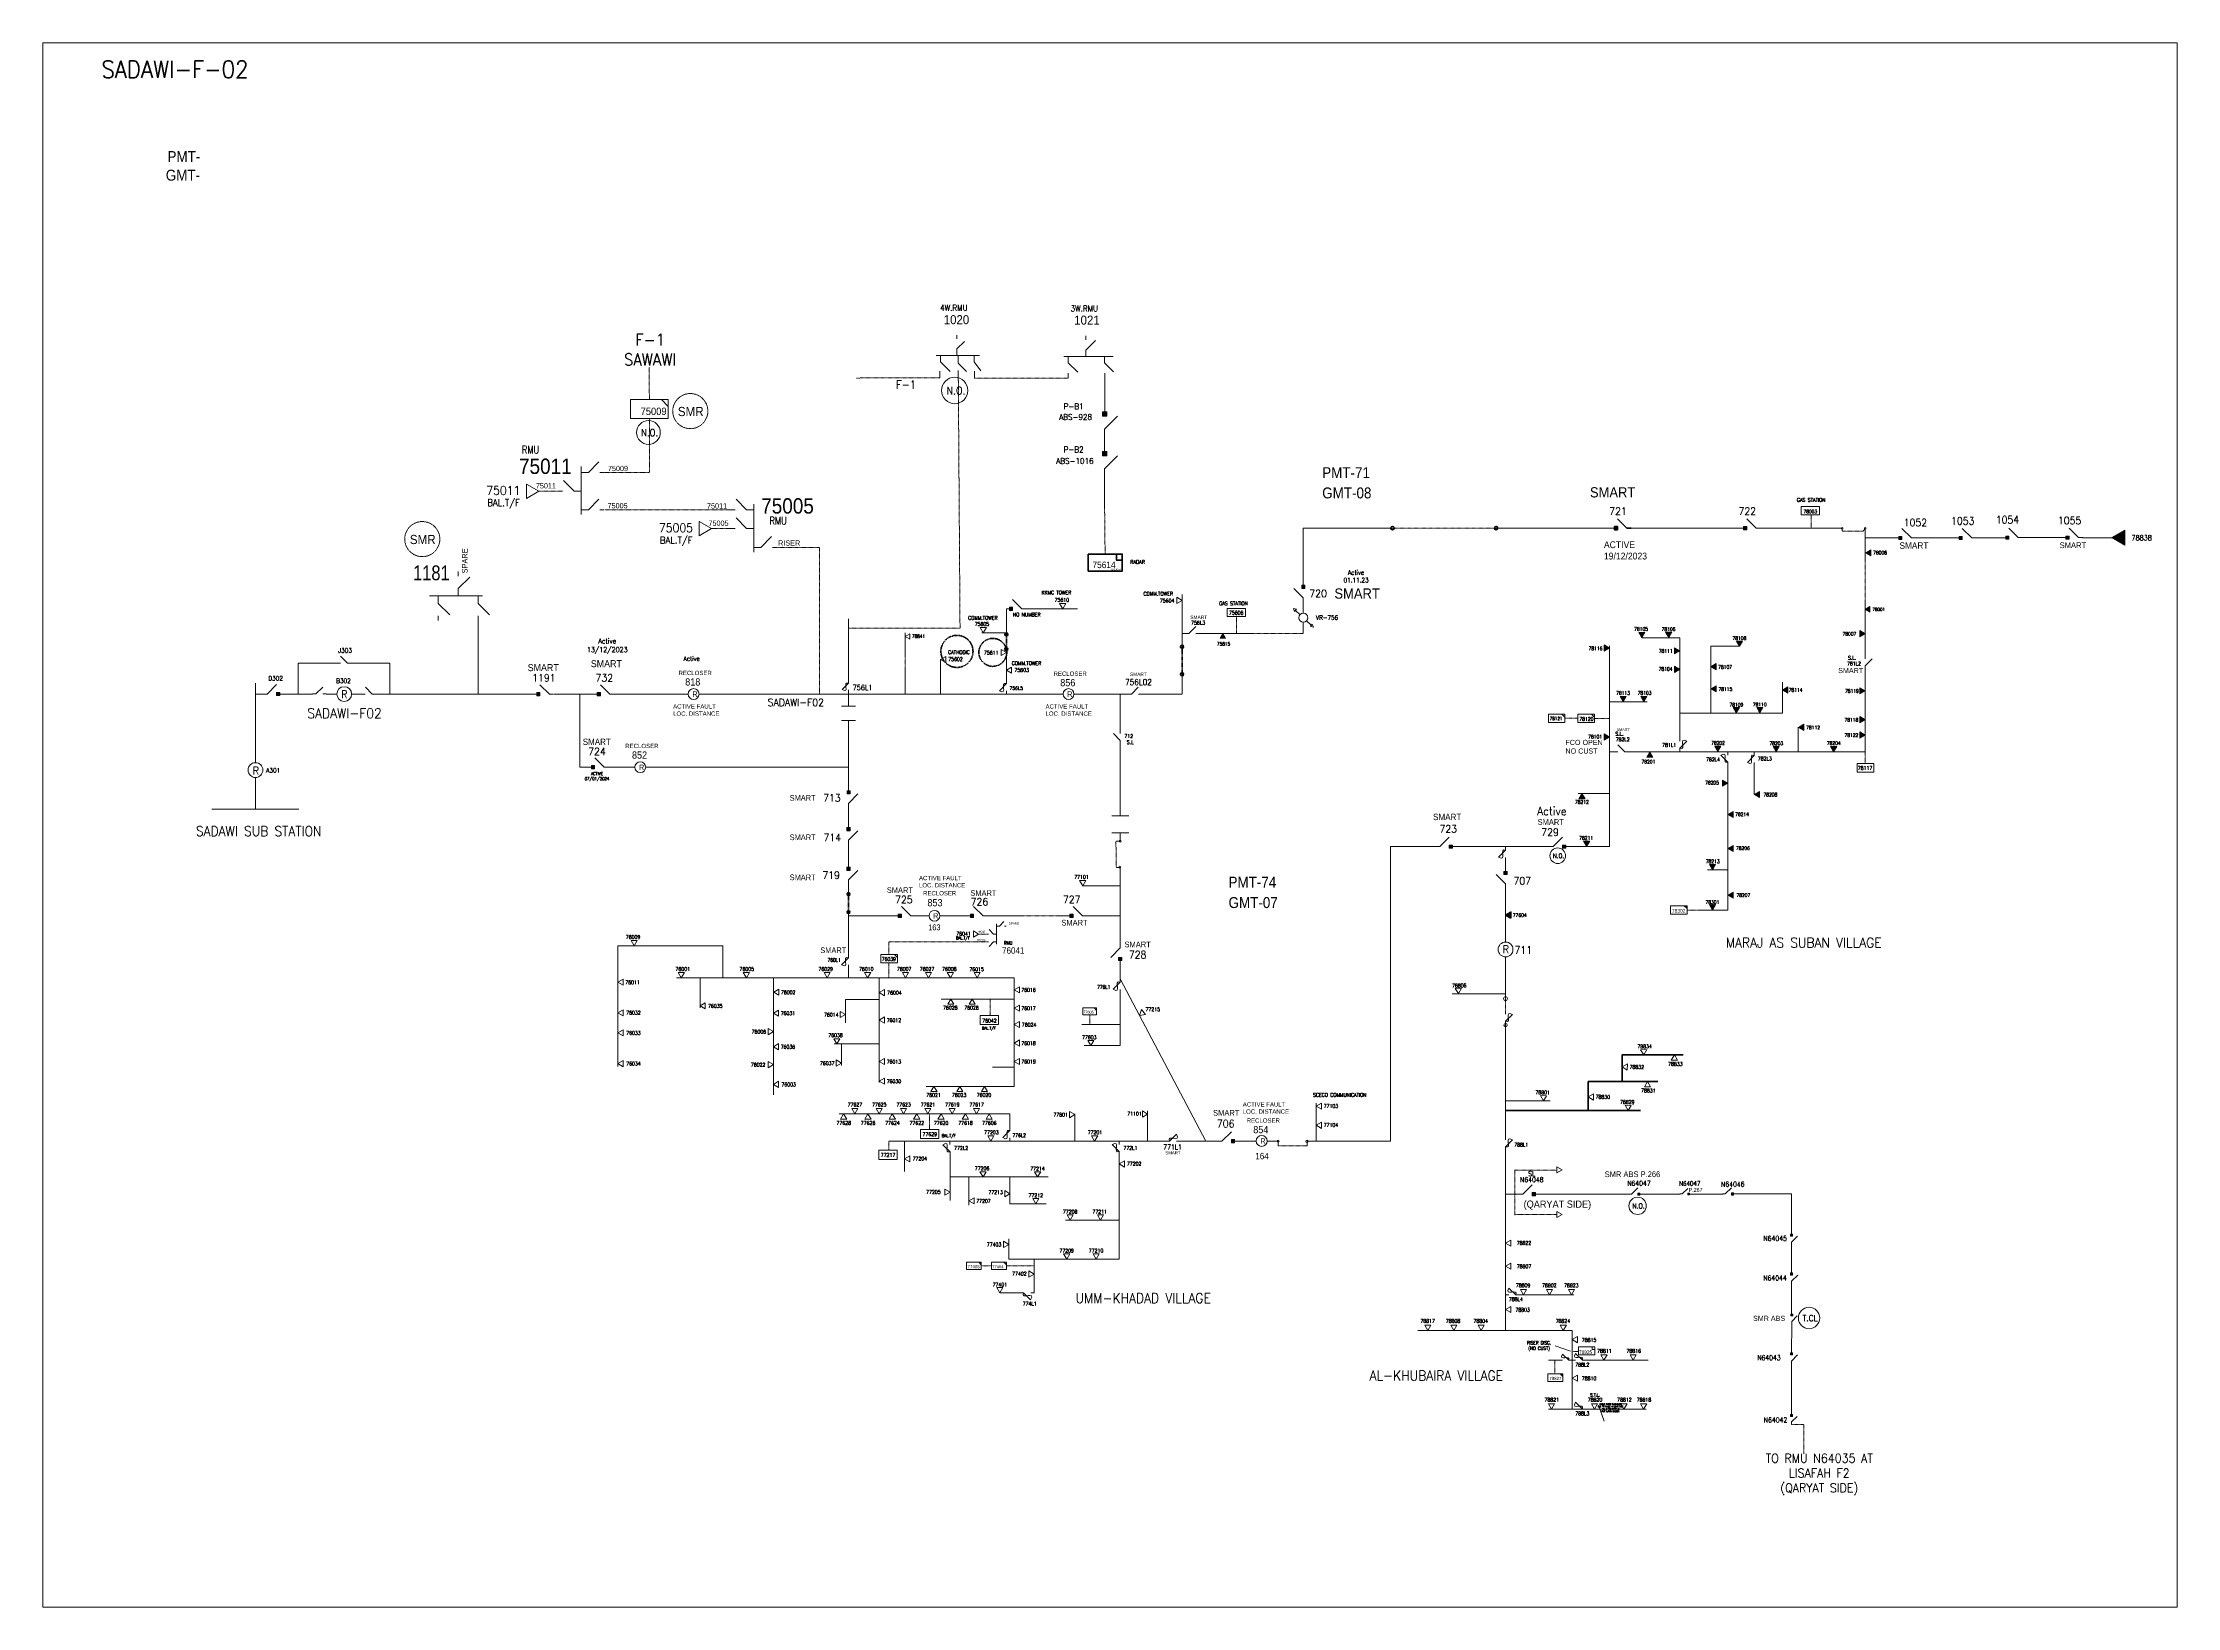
# Model space of a CAD drawing. Header units: metres. Extents: x 65984 to 144644, y -19036 to 23726.
# Drawn here: x 79820 to 81548, y 13313 to 14580 of the extents above; entities that cross this region are included whole.
import ezdxf
from ezdxf.enums import TextEntityAlignment as Align

# ---------------------------------------------------------------- set-up
doc = ezdxf.new("R2010")
doc.units = ezdxf.units.M
doc.header["$MEASUREMENT"] = 0
doc.linetypes.add('DGN Style 2', pattern=[0.023128, 0, -0.023128])
doc.linetypes.add('DGN Style 3', pattern=[0.013877, 0, -0.013877])
doc.layers.get('0').update_dxf_attribs({"color": 95, "lineweight": 40})
for name, color, linetype, lineweight in [('ABS NUMBER', 112, 'Continuous', 30), ('d_eos', 111, 'Continuous', 40), ('d_eos no', 121, 'Continuous', 40), ('d_fco text', 95, 'Continuous', 40), ('d_switch', 95, 'Continuous', 40), ('d_tf no', 6, 'Continuous', 40), ('d_ug cable', 95, 'Continuous', 40), ('d_unit sub', 7, 'Continuous', 40), ('d_village name', 7, 'Continuous', 40), ('EXI TRANS 3PH', 7, 'Continuous', 0), ('FDR  1  05', 172, 'Continuous', 40), ('FDR  2  03', 240, 'Continuous', 40), ('FDR  2  05', 154, 'Continuous', 40), ('FDR  2  17', 98, 'Continuous', 40), ('FDR  2  19', 172, 'Continuous', 40), ('FDR  3  01', 30, 'Continuous', 40), ('FDR  3  02', 251, 'Continuous', 40), ('FDR  4  02', 126, 'Continuous', 40), ('fedr no', 95, 'Continuous', 40), ('Level 37', 7, 'Continuous', 0), ('O H MAIN FEEDER', 4, 'Continuous', 100), ('REGULATOR', 5, 'Continuous', 40), ('RMU', 30, 'Continuous', 120), ('SW N O', 114, 'Continuous', 30), ('TRANSFORMER', 7, 'Continuous', 0)]:
    doc.layers.add(name, color=color, linetype=linetype, lineweight=lineweight)
doc.styles.add('NASKHF', font='naskhf.shx', dxfattribs={"height": 8})
doc.styles.add('Style-Arial', font='arial.ttf')
doc.styles.add('Style-ENGINEERING', font='ENGINEERING.shx')
doc.styles.add('Style-msdefault', font='msdefault.shx')
doc.styles.add('Style-STANDARD', font='STANDARD.shx')

# ---------------------------------------------------------------- blocks, each defined once
blk = doc.blocks.new('TRANS_5')
at = {"color": 0, "linetype": 'ByBlock', "lineweight": -2, "flags": 128}
blk.add_lwpolyline([(17337.2, 9983.4), (17337.2, -10016.6), (19, -16.6)], close=True, dxfattribs=at)
at = {"color": 0, "linetype": 'ByBlock', "lineweight": -2}
blk.add_solid([(17337.2, 9983.4), (17337.2, -10016.6), (19, -16.6)], dxfattribs=at)
blk = doc.blocks.new('FUSE01')
at = {"color": 0, "linetype": 'ByBlock', "lineweight": -2}
blk.add_line((0, -17.15), (0, -22.55), dxfattribs=at)
at = {"color": 0, "linetype": 'ByBlock', "lineweight": -2, "flags": 128}
blk.add_lwpolyline([(0, 0.05), (0, -5.75), (-11.2, -16.95)], dxfattribs=at)
at = {"color": 0, "linetype": 'ByBlock', "lineweight": -2}
blk.add_open_spline([(-11.2, -16.95), (3.4, -25.35), (-11.6, -1.35), (0, -5.75)], degree=3, dxfattribs=at)
blk = doc.blocks.new('*U1398')
at = {"layer": 'FDR  2  05', "color": 121, "linetype": 'Continuous', "lineweight": 13}
blk.add_line((-11.8, -11.2), (-22.6, -11.2), dxfattribs=at)
at = {"layer": 'FDR  2  05', "color": 121, "linetype": 'Continuous', "lineweight": 13, "flags": 128}
blk.add_lwpolyline([(22.6, -11.2), (11, -11.2), (-11.4, 11.2)], dxfattribs=at)
blk = doc.blocks.new('ABS2')
at = {"color": 0, "linetype": 'ByBlock', "lineweight": -2}
for q in [(-59.8, 87), (0, 0)]:
    blk.add_line((0, 27.2), q, dxfattribs=at)
at = {"color": 0, "linetype": 'ByBlock', "lineweight": -2, "flags": 128}
for points in [[(10, 87.2), (-10, 87.2), (-10, 107.2), (10, 107.2)], [(7.6, 99.3), (7.6, 99.3), (7.6, 99.3), (7.6, 99.3)]]:
    blk.add_lwpolyline(points, close=True, dxfattribs=at)
at = {"color": 0, "linetype": 'ByBlock', "lineweight": -2}
for points in [[(10, 87.2), (-10, 87.2), (10, 107.2), (-10, 107.2)], [(7.6, 99.3), (7.6, 99.3), (7.6, 99.3)]]:
    blk.add_solid(points, dxfattribs=at)
blk = doc.blocks.new('*U1212')
at = {"layer": 'FDR  2  05', "color": 6, "linetype": 'Continuous', "lineweight": 13}
blk.add_line((11.8, -11.2), (22.6, -11.2), dxfattribs=at)
at = {"layer": 'FDR  2  05', "color": 6, "linetype": 'Continuous', "lineweight": 13, "flags": 128}
blk.add_lwpolyline([(-22.6, -11.2), (-11, -11.2), (11.4, 11.2)], dxfattribs=at)
blk = doc.blocks.new('*U1399')
at = {"layer": 'FDR  2  05', "color": 2, "linetype": 'Continuous', "lineweight": 13}
blk.add_line((11.8, -11.2), (22.6, -11.2), dxfattribs=at)
at = {"layer": 'FDR  2  05', "color": 2, "linetype": 'Continuous', "lineweight": 13, "flags": 128}
blk.add_lwpolyline([(-22.6, -11.2), (-11, -11.2), (11.4, 11.2)], dxfattribs=at)
blk = doc.blocks.new('*U1400')
at = {"layer": 'FDR  2  05', "color": 121, "linetype": 'Continuous', "lineweight": 13}
blk.add_line((-11.2, 11.8), (-11.2, 22.6), dxfattribs=at)
at = {"layer": 'FDR  2  05', "color": 121, "linetype": 'Continuous', "lineweight": 13, "flags": 128}
blk.add_lwpolyline([(-11.2, -22.6), (-11.2, -11), (11.2, 11.4)], dxfattribs=at)
blk = doc.blocks.new('TF_8')
at = {"color": 0, "linetype": 'ByBlock', "lineweight": -2}
blk.add_line((6.3, 4.95), (9.9, 1.35), dxfattribs=at)
blk.add_3dface([(-10.1, 4.95), (9.9, 4.95), (9.9, -5.05), (-10.1, -5.05)], dxfattribs=at)
blk = doc.blocks.new('*U1401')
at = {"layer": 'REGULATOR', "color": 2, "linetype": 'Continuous', "lineweight": 13}
blk.add_circle((0, 0.1), 7.56, dxfattribs=at)
at = {"layer": 'ABS NUMBER', "color": 2, "lineweight": 13, "style": 'Style-ENGINEERING', "width": 0.9}
blk.add_text('R', height=7.56, dxfattribs=at).set_placement((-1.9, 3.7), align=Align.TOP_LEFT)
blk = doc.blocks.new('*U1059')
at = {"layer": 'REGULATOR', "color": 7, "linetype": 'Continuous', "lineweight": 13}
blk.add_circle((0, 0.1), 7.56, dxfattribs=at)
at = {"layer": 'ABS NUMBER', "color": 7, "lineweight": 13, "style": 'Style-ENGINEERING', "width": 0.9}
blk.add_text('R', height=7.56, dxfattribs=at).set_placement((-1.9, 3.7), align=Align.TOP_LEFT)
blk = doc.blocks.new('TF_2_3')
at = {"layer": 'd_village name', "color": 0, "linetype": 'Continuous', "lineweight": -2, "ltscale": 500}
blk.add_line((3150, 2475), (4950, 675), dxfattribs=at)
blk.add_3dface([(-5050, 2475), (4950, 2475), (4950, -2525), (-5050, -2525)], dxfattribs=at)
blk = doc.blocks.new('TF3')
at = {"color": 0, "linetype": 'ByBlock', "lineweight": -2}
for p, q in [((11.3, 9), (18.3, 9)), ((18.3, 9), (18.3, 2))]:
    blk.add_line(p, q, dxfattribs=at)
at = {"color": 0, "linetype": 'ByBlock', "lineweight": -2, "flags": 128}
blk.add_lwpolyline([(18.3, 2), (11.3, 2), (11.3, 9)], dxfattribs=at)
at = {"color": 0, "linetype": 'ByBlock', "lineweight": -2}
blk.add_3dface([(-21.7, 9), (18.3, 9), (18.3, -11), (-21.7, -11)], dxfattribs=at)
blk = doc.blocks.new('SS_1_3')
at = {"color": 0, "linetype": 'ByBlock', "lineweight": -2, "ltscale": 500, "flags": 128}
blk.add_lwpolyline([(3475, 2125), (5225, 2125), (5225, 375)], close=True, dxfattribs=at)
at = {"color": 0, "linetype": 'ByBlock', "lineweight": -2, "ltscale": 500, "extrusion": (0, 0, -1)}
blk.add_solid([(-3475, 2125), (-5225, 2125), (-5225, 375)], dxfattribs=at)
at = {"color": 0, "linetype": 'ByBlock', "lineweight": -2, "ltscale": 500}
blk.add_3dface([(-4775, 2125), (5225, 2125), (5225, -2875), (-4775, -2875)], dxfattribs=at)
blk = doc.blocks.new('*U1402')
at = {"layer": 'FDR  4  02', "linetype": 'Continuous', "lineweight": 13}
blk.add_circle((0, 1.1), 20, dxfattribs=at)
at = {"layer": 'FDR  4  02', "linetype": 'Continuous', "lineweight": 13, "style": 'Style-STANDARD'}
blk.add_text('R', height=20.7, dxfattribs=at).set_placement((1, -0.4), align=Align.MIDDLE_CENTER)
blk = doc.blocks.new('*U1403')
at = {"layer": 'FDR  4  02', "linetype": 'Continuous', "lineweight": 13}
blk.add_circle((0, 0.6), 24.1, dxfattribs=at)
at = {"layer": 'FDR  4  02', "linetype": 'Continuous', "lineweight": 13, "style": 'Style-STANDARD'}
blk.add_text('R', height=25, dxfattribs=at).set_placement((0.4, 0), align=Align.MIDDLE_CENTER)
blk = doc.blocks.new('TRA1_816')
at = {"layer": 'EXI TRANS 3PH', "color": 6, "linetype": 'Continuous', "lineweight": 13, "flags": 128}
blk.add_lwpolyline([(10, -17), (0, 0), (-10, -17)], close=True, dxfattribs=at)
blk = doc.blocks.new('TRA1_815')
at = {"layer": 'EXI TRANS 3PH', "color": 6, "linetype": 'Continuous', "lineweight": 13, "xscale": 1.000046566207833, "yscale": 1.000046566207833, "zscale": 1.000046566207833, "rotation": 180}
blk.add_blockref('TRA1_816', (0, 0), dxfattribs=at)
blk = doc.blocks.new('*U3296')
at = {"layer": 'FDR  2  03', "color": 7, "linetype": 'Continuous', "lineweight": 13}
blk.add_line((-4.2, 12.2), (-4.4, 13), dxfattribs=at)
at = {"layer": 'FDR  2  03', "color": 7, "linetype": 'Continuous', "lineweight": 13, "flags": 128}
for points in [[(-13.1, 26.3), (-11.9, 35), (-5.7, 28.9)], [(13.1, -26.3), (12.5, -35), (5.9, -29.3)]]:
    blk.add_lwpolyline(points, close=True, dxfattribs=at)
for points in [[(-9.4, 27.6), (-4.2, 12.3)], [(3.9, -11.5), (9.5, -27.8)]]:
    blk.add_lwpolyline(points, dxfattribs=at)
at = {"layer": 'FDR  2  03', "color": 7, "linetype": 'Continuous', "lineweight": 13}
blk.add_circle((-0.1, 0.4), 12.5, dxfattribs=at)
blk = doc.blocks.new('TRA1_658')
at = {"layer": 'EXI TRANS 3PH', "color": 6, "linetype": 'Continuous', "lineweight": 0, "flags": 128}
blk.add_lwpolyline([(10, -17), (0, 0), (-10, -17)], close=True, dxfattribs=at)
blk = doc.blocks.new('TRA1_657')
at = {"layer": 'EXI TRANS 3PH', "color": 6, "linetype": 'Continuous', "lineweight": 0, "xscale": 1.000046566207834, "yscale": 1.000046566207834, "zscale": 1.000046566207834, "rotation": 180}
blk.add_blockref('TRA1_658', (0, 0), dxfattribs=at)
blk = doc.blocks.new('TRA1_1584')
at = {"layer": 'EXI TRANS 3PH', "color": 30, "linetype": 'Continuous', "lineweight": 13, "extrusion": (0, 0, -1), "flags": 128}
blk.add_lwpolyline([(-10, -17), (0, 0), (10, -17)], close=True, dxfattribs=at)
blk = doc.blocks.new('TRA1_1583')
at = {"layer": 'EXI TRANS 3PH', "color": 30, "linetype": 'Continuous', "lineweight": 13, "xscale": 1.000046566207835, "yscale": 1.000046566207835, "zscale": 1.000046566207835, "rotation": 180}
blk.add_blockref('TRA1_1584', (0, 0), dxfattribs=at)
blk = doc.blocks.new('TRA1_814')
at = {"layer": 'EXI TRANS 3PH', "color": 1, "linetype": 'Continuous', "lineweight": 13, "flags": 128}
blk.add_lwpolyline([(10, -17), (0, 0), (-10, -17)], close=True, dxfattribs=at)
blk = doc.blocks.new('TRA1_813')
at = {"layer": 'EXI TRANS 3PH', "color": 1, "linetype": 'Continuous', "lineweight": 13, "xscale": 1.000046566207833, "yscale": 1.000046566207833, "zscale": 1.000046566207833, "rotation": 180}
blk.add_blockref('TRA1_814', (0, 0), dxfattribs=at)
blk = doc.blocks.new('*U1326')
at = {"layer": 'd_eos', "color": 2, "linetype": 'Continuous', "lineweight": 13, "ltscale": 1.821262}
for p, q in [((-12.9, 12.1), (-12.9, 14.9)), ((11.3, 12.1), (11.3, 14.9)), ((14, 0), (-18.3, 0)), ((-12.9, 4.7), (-5.9, 11.5)), ((-12.9, 0), (-12.9, 4.7)), ((-0.8, 0), (-0.8, -4.6)), ((11.3, 4.7), (18.3, 11.5)), ((11.3, 0), (11.3, 4.7)), ((-0.8, -4.6), (6.2, -11.4)), ((-0.8, -12.1), (-0.8, -14.9))]:
    blk.add_line(p, q, dxfattribs=at)
blk = doc.blocks.new('TF_1_3')
at = {"layer": 'd_village name', "color": 0, "linetype": 'Continuous', "lineweight": -2, "ltscale": 500}
blk.add_line((3150, 2475), (4950, 675), dxfattribs=at)
blk.add_3dface([(-5050, 2475), (4950, 2475), (4950, -2525), (-5050, -2525)], dxfattribs=at)
blk = doc.blocks.new('*U893')
at = {"layer": 'SW N O', "color": 3, "lineweight": 13}
blk.add_circle((0, 0), 16.8, dxfattribs=at)
at = {"layer": 'SW N O', "color": 3, "lineweight": 13, "style": 'Style-STANDARD'}
blk.add_text('N.O.', height=9.6, dxfattribs=at).set_placement((1.7, -0.2), align=Align.MIDDLE_CENTER)
blk = doc.blocks.new('*U1280')
at = {"layer": 'SW N O', "color": 1, "lineweight": 13}
blk.add_circle((0, 0), 16.8, dxfattribs=at)
at = {"layer": 'SW N O', "color": 1, "lineweight": 13, "style": 'Style-STANDARD'}
blk.add_text('T.CL', height=9.6, dxfattribs=at).set_placement((1.7, -0.2), align=Align.MIDDLE_CENTER)

msp = doc.modelspace()

# ---------------------------------------------------------------- linework, layer by layer
at = {"layer": 'd_eos', "color": 7, "linetype": 'Continuous', "lineweight": 13, "ltscale": 0.928664}
for p, q in [((80559.9, 14339.8), (80559.9, 14342.9)), ((80664.4, 14339.2), (80664.4, 14342.4)), ((80543.3, 14326.4), (80578.3, 14326.4)), ((80546.8, 14326.4), (80546.8, 14321.2)), ((80560.1, 14331.7), (80566.1, 14337.7)), ((80560.1, 14326.5), (80560.1, 14331.7)), ((80561.2, 14320.2), (80561.1, 14326.4)), ((80574, 14326.4), (80574, 14321.2)), ((80646.7, 14325.7), (80686.6, 14325.7)), ((80650.1, 14325.7), (80650.1, 14320.5)), ((80664.4, 14330.8), (80672.3, 14338.5)), ((80664.4, 14325.6), (80664.4, 14330.8)), ((80546.2, 14313.8), (80546.3, 14308.3)), ((80546.8, 14321.2), (80554.6, 14313.6)), ((80561.2, 14320.2), (80567.8, 14313.5)), ((80561.2, 14309), (80561.2, 14314.2)), ((80574, 14321.2), (80579.5, 14314.1)), ((80574.3, 14313.8), (80574.4, 14308)), ((80650.1, 14320.5), (80658, 14312.9)), ((80650.1, 14312.2), (80650.1, 14308.1)), ((80679.4, 14320.5), (80686.8, 14313.3))]:
    msp.add_line(p, q, dxfattribs=at)
at = {"layer": 'd_eos', "color": 7, "linetype": 'Continuous', "lineweight": 13, "ltscale": 0.835797}
for p, q in [((80679.4, 14325.7), (80679.4, 14320.5)), ((80679.8, 14312), (80679.8, 14308.4))]:
    msp.add_line(p, q, dxfattribs=at)
at = {"layer": 'd_eos', "color": 7, "linetype": 'Continuous', "lineweight": 13, "ltscale": 1.031848}
for p, q in [((80256, 14197.6), (80256, 14236.5)), ((80261.8, 14231.7), (80270.3, 14240.4)), ((80250.2, 14216.5), (80241.8, 14225.2)), ((80256, 14231.7), (80261.8, 14231.7)), ((80271.1, 14231.7), (80274.6, 14231.7)), ((80241, 14216.5), (80237.4, 14216.5)), ((80256, 14216.5), (80250.2, 14216.5)), ((80256, 14201.4), (80261.8, 14201.4)), ((80261.8, 14201.4), (80270.3, 14210.1)), ((80271.1, 14201.4), (80274.6, 14201.4)), ((80380.7, 14201.4), (80377.1, 14201.4)), ((80389.9, 14201.4), (80381.5, 14210.1)), ((80395.7, 14201.4), (80389.9, 14201.4)), ((80395.7, 14167.3), (80395.7, 14206.2)), ((80380.7, 14186.3), (80377.1, 14186.3)), ((80389.9, 14186.3), (80381.5, 14195)), ((80395.7, 14186.3), (80389.9, 14186.3)), ((80395.7, 14171.1), (80401.5, 14171.1)), ((80401.5, 14171.1), (80410, 14179.9)), ((80410.8, 14171.1), (80414.3, 14171.1))]:
    msp.add_line(p, q, dxfattribs=at)
at = {"layer": 'd_eos', "color": 7, "linetype": 'Continuous', "lineweight": 13, "ltscale": 0.437604}
for p, q in [((80585.7, 13858.1), (80584.2, 13858.1)), ((80589.6, 13858.1), (80586.1, 13861.8)), ((80592.1, 13858.1), (80589.6, 13858.1)), ((80592.1, 13850), (80592.1, 13866.5)), ((80592.1, 13864.5), (80594.6, 13864.5)), ((80594.6, 13864.5), (80598.1, 13868.2)), ((80598.5, 13864.5), (80600, 13864.5)), ((80585.7, 13851.7), (80584.2, 13851.7)), ((80589.6, 13851.7), (80586.1, 13848)), ((80592.1, 13851.7), (80589.6, 13851.7))]:
    msp.add_line(p, q, dxfattribs=at)
at = {"layer": 'd_ug cable', "color": 6, "linetype": 'DGN Style 3', "lineweight": 13}
for p, q in [((81276.5, 14184.1), (81293.6, 14184.2)), ((81052.1, 14032.9), (81062.7, 14032.9)), ((81076.2, 14032.7), (81088.3, 14032.7)), ((80688.8, 13933.1), (80688.9, 13912.1)), ((81151.1, 13877.3), (81160, 13877.3)), ((80505.1, 13822.7), (80505.1, 13834.9)), ((80667.6, 13792.8), (80667.6, 13785)), ((80820.1, 13686.7), (80843.5, 13686.8)), ((80588.1, 13589.6), (80579.8, 13589.6)), ((80600.2, 13589.6), (80622.6, 13589.6)), ((81044.1, 13513.1), (81044.1, 13502.1)), ((81057.9, 13520.3), (81063.1, 13520.3))]:
    msp.add_line(p, q, dxfattribs=at)
at = {"layer": 'd_ug cable', "color": 2, "linetype": 'Continuous', "lineweight": 0}
msp.add_line((81079.3, 13476.7), (81083.8, 13463.7), dxfattribs=at)
at = {"layer": 'd_ug cable', "color": 2, "linetype": 'DGN Style 3', "lineweight": 13}
for centre in [(80344.3, 14281.4), (80127.4, 14177.8)]:
    msp.add_circle(centre, 14.2, dxfattribs=at)
at = {"layer": 'd_ug cable', "color": 194, "linetype": 'DGN Style 2', "lineweight": 100}
for centre, radius in [((80560.1, 14086.9), 13), ((80589.1, 14086.1), 11.3)]:
    msp.add_circle(centre, radius, dxfattribs=at)
at = {"layer": 'FDR  2  05', "color": 94, "linetype": 'Continuous', "lineweight": 13}
for p, q in [((80679.8, 14280.3), (80679.8, 14308.3)), ((80679.6, 14248.6), (80679.6, 14262.8)), ((80679.6, 14202.6), (80679.6, 14230.6))]:
    msp.add_line(p, q, dxfattribs=at)
at = {"layer": 'FDR  2  05', "color": 6, "linetype": 'Continuous', "lineweight": 13}
for p, q in [((80742.3, 14101.5), (80742.3, 14132.9)), ((80600.1, 14121.4), (80604.2, 14121.4)), ((80600.1, 14101.8), (80600.1, 14121.3)), ((80614.8, 14121.4), (80657.7, 14121.4)), ((80518.2, 14084.6), (80518.2, 14101.9)), ((80580.2, 14101.8), (80600.1, 14101.8)), ((81145.2, 14098), (81114.4, 14098)), ((81145.2, 14098), (81145.2, 14016.9)), ((80546.8, 14052.3), (80546.8, 14080.4)), ((80600.1, 14063.3), (80600.1, 14088.7)), ((81088.3, 14091.5), (81088.3, 13928.9)), ((81170.3, 14091), (81170.3, 14037)), ((81193.6, 14091), (81170.3, 14091)), ((80518.2, 14052.3), (80518.2, 14072.7)), ((80472.3, 14052.4), (80472.3, 14054.5)), ((81118.8, 14046.2), (81088.3, 14046.2)), ((81228.2, 14037), (81228.2, 14061.9)), ((81228.2, 14037), (81145.2, 14037)), ((81241, 14005.7), (81241, 14025.6)), ((81093.7, 14005.7), (81088.3, 14005.7)), ((81295.1, 14005.7), (81103.2, 14005.7)), ((81184, 13995.6), (81184, 13877.3)), ((81205.4, 13995.9), (81205.4, 13971.1)), ((81062.9, 13971.8), (81088.3, 13971.8)), ((81184.2, 13910.2), (81167.5, 13910.2)), ((80692.2, 13897.1), (80661.9, 13897.1)), ((81160, 13877.3), (81184, 13877.3)), ((80497.1, 13822.7), (80497.1, 13738)), ((80606.4, 13822.7), (80606.4, 13734.7)), ((80606.4, 13805.4), (80547.3, 13805.4)), ((80692.2, 13810.9), (80692.2, 13767.8)), ((81004.1, 13809.7), (80961, 13809.7)), ((80497.1, 13769.1), (80460.8, 13769.1)), ((80466.7, 13769.1), (80466.7, 13751.7)), ((80692.2, 13785), (80661.1, 13785)), ((80692.2, 13767.8), (80663, 13767.8)), ((80606.4, 13734.7), (80535.1, 13734.7)), ((80606.4, 13750.3), (80588.8, 13750.3)), ((80850.9, 13690.5), (80850.9, 13721.3)), ((81004.1, 13723), (81040.1, 13723)), ((80603, 13712.6), (80464.8, 13712.6)), ((80603, 13702), (80603, 13712.6)), ((80655.4, 13690.8), (80655.4, 13712.6)), ((80714.4, 13690.5), (80714.4, 13715.1)), ((80517.7, 13690.5), (80517.7, 13665.9)), ((80554.5, 13679), (80554.5, 13642.4)), ((80691.5, 13679.4), (80691.5, 13595)), ((80634, 13661.5), (80554.5, 13661.5)), ((80569.7, 13661.5), (80569.7, 13638.7)), ((80603, 13661.5), (80603, 13639.7)), ((80632.2, 13639.7), (80603, 13639.7)), ((80647.9, 13626.5), (80691.5, 13626.5)), ((80602, 13595), (80602, 13611.4)), ((80602, 13595), (80691.5, 13595)), ((80622.6, 13595), (80622.6, 13567.7)), ((80594.8, 13567.7), (80611.4, 13567.7))]:
    msp.add_line(p, q, dxfattribs=at)
at = {"layer": 'FDR  2  05', "color": 6, "linetype": 'Continuous', "lineweight": 13, "flags": 128}
for points in [[(80497.1, 13805.2), (80470, 13805.2), (80470, 13786.3)], [(81012.4, 13566), (81059.3, 13566)], [(80933, 13537.2), (81057.9, 13537.2), (81057.9, 13473.6)], [(81038.9, 13513.1), (81048.9, 13513.1)], [(81068.1, 13513.1), (81119.4, 13513.1)], [(81038.9, 13473.6), (81057.9, 13473.6)], [(81057.9, 13473.6), (81118, 13473.6)]]:
    msp.add_lwpolyline(points, dxfattribs=at)
at = {"layer": 'FDR  2  05', "color": 6, "linetype": 'Continuous', "lineweight": 100, "flags": 128}
for points in [[(81098.4, 13738.7), (81098.4, 13760.2), (81147.8, 13760.2)], [(81071, 13715.2), (81071, 13738.7), (81127.3, 13738.7)], [(81004.1, 13715.2), (81113.4, 13715.2)]]:
    msp.add_lwpolyline(points, dxfattribs=at)
at = {"layer": 'FDR  2  05', "color": 2, "linetype": 'Continuous', "lineweight": 13, "flags": 128}
msp.add_lwpolyline([(81056.6, 13520.5), (81044.2, 13524.7)], dxfattribs=at)
at = {"layer": 'FDR  2  05', "color": 6, "linetype": 'Continuous', "lineweight": 100}
for centre, radius in [((80912.6, 14186.7), 1.39), ((80996.4, 14186.7), 1.39), ((80600.1, 14100.7), 1.25), ((80600.1, 14088.7), 1.25), ((80742.3, 14090.7), 1.25), ((80742.3, 14068.4), 1.25), ((80472.4, 13890.5), 1.13), ((80472.3, 13875.8), 1.13)]:
    msp.add_circle(centre, radius, dxfattribs=at)
at = {"layer": 'FDR  2  05', "color": 6, "linetype": 'Continuous', "lineweight": 13}
for centre, radius in [((81276.5, 14186.6), 0.629), ((81295.1, 14186.6), 0.629), ((80692.2, 13933.2), 0.698), ((80692, 13912.2), 0.776), ((81004.1, 13805.8), 1.55), ((81004.1, 13784.4), 1.36), ((80820.1, 13690.5), 0.776), ((80843.4, 13690.3), 0.862)]:
    msp.add_circle(centre, radius, dxfattribs=at)
at = {"layer": 'FDR  2  17', "color": 6, "linetype": 'Continuous', "lineweight": 13, "flags": 128}
for points in [[(81243.4, 14204.1), (81258.1, 14204.1), (81258.1, 14197.5), (81243.4, 14197.5)], [(80778.8, 14121.6), (80793.6, 14121.6), (80793.6, 14115.1), (80778.8, 14115.1)], [(81288.6, 13996.1), (81302.1, 13996.1), (81302.1, 13989.1), (81288.6, 13989.1)], [(80578.9, 13792.3), (80593.8, 13792.3), (80593.8, 13784.9), (80578.9, 13784.9)], [(80530.6, 13699.9), (80545.5, 13699.9), (80545.5, 13692.5), (80530.6, 13692.5)], [(80496.8, 13683.1), (80511.6, 13683.1), (80511.6, 13675.7), (80496.8, 13675.7)]]:
    msp.add_lwpolyline(points, close=True, dxfattribs=at)
at = {"layer": 'FDR  2  19', "color": 1, "linetype": 'DGN Style 3', "lineweight": 13}
for p, q in [((80478.9, 14308.2), (80546.3, 14308.3)), ((80574.4, 14308), (80650.1, 14308.1)), ((80237.4, 14216.5), (80221.7, 14216.5)), ((80377.1, 14201.4), (80275.4, 14201.4)), ((80377.1, 14186.3), (80361.4, 14186.3))]:
    msp.add_line(p, q, dxfattribs=at)
at = {"layer": 'FDR  2  19', "color": 6, "linetype": 'DGN Style 3', "lineweight": 13}
for p, q in [((80912.6, 14186.7), (80997.7, 14186.7)), ((81251.3, 14186.6), (81251.3, 14197.5)), ((81276.5, 14185.9), (81276.5, 14184.1)), ((81293.6, 14184.2), (81294.7, 14186.1)), ((81295.1, 14124.8), (81295.1, 14161.9)), ((80786.4, 14115.2), (80786.4, 14101.5)), ((80798.6, 14101.5), (80840.4, 14101.5)), ((80518.2, 14072.7), (80518.2, 14084.8)), ((81295.1, 13996.1), (81295.1, 14005.7)), ((80692.2, 13933.2), (80688.9, 13933.2)), ((80692.2, 13912.1), (80688.9, 13912.1)), ((80640.1, 13872.8), (80613.2, 13872.8)), ((80584.2, 13858.1), (80577.6, 13858.1)), ((80587.1, 13805.4), (80587.1, 13792.3)), ((81004.1, 13805.6), (81004.1, 13794)), ((80538, 13712.6), (80538, 13699.9)), ((80505, 13690.5), (80505, 13683.1)), ((80820.1, 13690.5), (80820.1, 13686.8)), ((80843.5, 13690.5), (80843.5, 13686.8))]:
    msp.add_line(p, q, dxfattribs=at)
at = {"layer": 'FDR  2  19', "color": 6, "linetype": 'DGN Style 3', "lineweight": 106}
for p, q in [((80600.1, 14088.9), (80600.1, 14101.8)), ((80742.3, 14068.4), (80742.3, 14090.7)), ((80472.3, 13875.8), (80472.3, 13890.4))]:
    msp.add_line(p, q, dxfattribs=at)
at = {"layer": 'FDR  2  19', "color": 3, "linetype": 'DGN Style 3', "lineweight": 13}
for p in [(81235.6, 13461), (81245.5, 13437.4)]:
    msp.add_line(p, (81245.5, 13461), dxfattribs=at)
at = {"layer": 'FDR  2  19', "color": 1, "linetype": 'DGN Style 3', "lineweight": 13, "flags": 128}
for points in [[(80311.2, 14290.8), (80311.2, 14290.8), (80310.9, 14317)], [(80472.3, 14105.6), (80562.6, 14105.6), (80561.2, 14309)], [(80311.2, 14275.4), (80311.2, 14231.7), (80274.6, 14231.7)], [(80680, 14165.7), (80680, 14165.7), (80679.6, 14203.1)], [(80414.3, 14171.1), (80448.8, 14171.1), (80448.8, 14052.3)]]:
    msp.add_lwpolyline(points, dxfattribs=at)
at = {"layer": 'FDR  2  19', "color": 6, "linetype": 'DGN Style 3', "lineweight": 13, "flags": 128}
msp.add_lwpolyline([(80584.2, 13851.7), (80505.1, 13851.7), (80505.1, 13841.7)], dxfattribs=at)
at = {"layer": 'FDR  4  02', "color": 7, "linetype": 'Continuous', "lineweight": 13}
msp.add_circle((81004.1, 13845.6), 6, dxfattribs=at)
at = {"layer": 'O H MAIN FEEDER', "color": 6, "lineweight": 13, "ltscale": 0.304429}
for p, q in [((80912.6, 14186.7), (80840.4, 14186.6)), ((80172.5, 14111.6), (80172.5, 14052.5)), ((80472.3, 14063.5), (80472.3, 14113.3)), ((80742.3, 14090.7), (80742.3, 14101.5)), ((80742.3, 14101.5), (80744.8, 14101.5)), ((80756.1, 14101.5), (80798.2, 14101.5)), ((80011.8, 14052.4), (80027, 14052.4)), ((80038.5, 14052.4), (80027, 14052.4)), ((80049.7, 14052.4), (80058.2, 14052.4)), ((80078.6, 14052.3), (80070.2, 14052.3)), ((80089.9, 14052.3), (80118.4, 14052.3)), ((80118.4, 14052.3), (80137.1, 14052.3)), ((80137.1, 14052.3), (80220, 14052.3)), ((80234, 14052.3), (80247.2, 14052.3)), ((80234.4, 14052.3), (80269, 14052.3)), ((80254.9, 14052.3), (80254.9, 13993.2)), ((80282.6, 14052.3), (80342.6, 14052.3)), ((80351.4, 14052.3), (80418.8, 14052.3)), ((80417, 14052.3), (80509.9, 14052.3)), ((80472.3, 14052.3), (80472.3, 14042.6)), ((80509.9, 14052.3), (80646, 14052.3)), ((80654.9, 14052.3), (80698.5, 14052.3)), ((80692.2, 14052.3), (80692.2, 14023.1)), ((80709.3, 14052.3), (80742.3, 14052.3)), ((80478, 14042.6), (80466.6, 14042.6)), ((80478, 14031), (80466.6, 14031)), ((80472.3, 14031), (80472.3, 13974)), ((81295.1, 14005.7), (81295.1, 14037.1)), ((80692.2, 14011.9), (80692.2, 13953.9)), ((80254.9, 13993.2), (80264.4, 13993.2)), ((80278, 13993.2), (80299.4, 13993.2)), ((80308.2, 13993.2), (80472.3, 13993.2)), ((80472.3, 13960.4), (80472.3, 13944)), ((80699.1, 13953.9), (80685.4, 13953.9)), ((80472.3, 13930.6), (80472.3, 13919.8)), ((80699.1, 13940.1), (80685.4, 13940.1)), ((80692.2, 13940.1), (80692.2, 13933.2)), ((80961, 13928.9), (81035.4, 13928.9)), ((81069.9, 13928.9), (81052.7, 13928.9)), ((81088.3, 13928.9), (81069.7, 13928.9)), ((80472.3, 13919.8), (80472.3, 13911.6)), ((80692.2, 13912.1), (80692.2, 13850.3)), ((80472.3, 13875.7), (80472.3, 13841.5)), ((80472.3, 13872.8), (80512.6, 13872.8)), ((80526.2, 13872.8), (80537.4, 13872.8)), ((80546.3, 13872.8), (80570.8, 13872.8)), ((80584.1, 13872.8), (80613.2, 13872.8)), ((80640.1, 13872.8), (80648.4, 13872.8)), ((80640.1, 13872.8), (80651.6, 13872.8)), ((80663.2, 13872.8), (80692.2, 13872.8)), ((80285.7, 13848.6), (80285.7, 13750.9)), ((80333.2, 13822.7), (80606.4, 13822.7)), ((80352.2, 13822.7), (80352.2, 13798.3)), ((80411.5, 13822.7), (80411.5, 13728)), ((80411.5, 13822.7), (80411.5, 13735.2)), ((80472.3, 13830.7), (80472.3, 13822.7)), ((80692.2, 13836.7), (80692.2, 13821.9)), ((80692.2, 13821.9), (80761.5, 13690.5)), ((80505, 13690.5), (80657.6, 13690.5)), ((80657.6, 13690.5), (80729.5, 13690.5)), ((80740.7, 13690.5), (80771.3, 13690.5)), ((80784.8, 13690.5), (80802.3, 13690.5)), ((80811.1, 13690.5), (80820.1, 13690.5)), ((80843.6, 13690.5), (80910.9, 13690.5))]:
    msp.add_line(p, q, dxfattribs=at)
at = {"layer": 'O H MAIN FEEDER', "color": 6, "lineweight": 13, "ltscale": 0.273986}
for p, q in [((80742.3, 14052.5), (80742.3, 14068.4)), ((80472.3, 13898.5), (80472.3, 13890.2))]:
    msp.add_line(p, q, dxfattribs=at)
at = {"layer": 'O H MAIN FEEDER', "lineweight": 13, "ltscale": 0.304429}
for p, q in [((79992.3, 14061.1), (79992.3, 13996.8)), ((79992.3, 14052.4), (79998.5, 14052.4)), ((80249.6, 14052.3), (80261.3, 14052.3)), ((79992.3, 13984.8), (79992.3, 13959.2)), ((80027.6, 13959.2), (79957, 13959.2))]:
    msp.add_line(p, q, dxfattribs=at)
at = {"layer": 'O H MAIN FEEDER', "color": 7, "lineweight": 13, "ltscale": 0.304429}
msp.add_line((81039.1, 13928.9), (81035.4, 13928.9), dxfattribs=at)
at = {"layer": 'O H MAIN FEEDER', "color": 3, "lineweight": 13, "ltscale": 0.273986}
for p, q in [((81112.7, 13647.6), (81145.3, 13647.6)), ((81153.1, 13647.6), (81180.2, 13647.6))]:
    msp.add_line(p, q, dxfattribs=at)
at = {"layer": 'O H MAIN FEEDER', "color": 140, "lineweight": 13, "ltscale": 0.498271, "flags": 128}
msp.add_lwpolyline([(79820.2, 13313.1), (79820.2, 14579.6), (81547.7, 14579.6), (81547.7, 13313.1)], close=True, dxfattribs=at)
at = {"layer": 'O H MAIN FEEDER', "color": 6, "lineweight": 13, "ltscale": 0.304429, "flags": 128}
for points in [[(80840.4, 14140), (80840.4, 14186.6)], [(80996.2, 14186.7), (81092.1, 14186.6)], [(81105.6, 14186.6), (81196.5, 14186.6)], [(81295.1, 14185.9), (81295.1, 14185.9), (81295.1, 14161.9)], [(81295.4, 14178.8), (81322.5, 14178.8)], [(81335, 14178.7), (81370.9, 14178.7)], [(81384.9, 14178.7), (81408.7, 14178.7)], [(81421.5, 14179), (81457.4, 14179)], [(81471.1, 14178.9), (81494.9, 14178.9)], [(80840.4, 14117.9), (80840.4, 14126.8)], [(80058.5, 14077.5), (80027, 14077.5)], [(80027, 14052.4), (80027, 14077.5)], [(80101.2, 14077.5), (80069.7, 14077.5)], [(80101.2, 14052.5), (80101.2, 14077.5)], [(81295.1, 14072.2), (81295.1, 14037.1)], [(80947.4, 13928.9), (80910.9, 13928.9), (80910.9, 13690.5)], [(81004.1, 13928.9), (81004.1, 13927)], [(81004.1, 13918.9), (81004.1, 13908.9)], [(81004.1, 13895.2), (81004.1, 13851.6)], [(80370.5, 13822.7), (80370.5, 13848.6), (80285.7, 13848.6)], [(81004.1, 13839.6), (81004.1, 13805.6)], [(81004.1, 13784.6), (81004.1, 13694.3)], [(81004.1, 13683.1), (81004.1, 13537.2)]]:
    msp.add_lwpolyline(points, dxfattribs=at)
at = {"layer": 'O H MAIN FEEDER', "color": 6, "lineweight": 13, "ltscale": 0.273986, "flags": 128}
for points in [[(81209.4, 14186.6), (81275.8, 14186.6)], [(81295.2, 14124.9), (81295.2, 14124.9), (81295.2, 14082.3)]]:
    msp.add_lwpolyline(points, dxfattribs=at)
at = {"layer": 'O H MAIN FEEDER', "lineweight": 13, "ltscale": 0.304429, "flags": 128}
msp.add_lwpolyline([(80840.4, 14101.5), (80840.4, 14110.6)], dxfattribs=at)
at = {"layer": 'O H MAIN FEEDER', "color": 30, "linetype": 'DGN Style 3', "lineweight": 13, "flags": 128}
for points in [[(81011.4, 13667.1), (81045.6, 13667.1)], [(81011.5, 13667.1), (81011.5, 13630.5)], [(81011.5, 13631.1), (81045.7, 13631.1)]]:
    msp.add_lwpolyline(points, dxfattribs=at)
at = {"layer": 'O H MAIN FEEDER', "color": 3, "lineweight": 13, "ltscale": 0.273986, "flags": 128}
for points in [[(81188.6, 13647.9), (81235.4, 13647.9)], [(81004.1, 13647.6), (81018, 13647.6)], [(81025.7, 13647.6), (81105.3, 13647.6)]]:
    msp.add_lwpolyline(points, dxfattribs=at)
at = {"layer": 'O H MAIN FEEDER', "color": 3, "lineweight": 13, "ltscale": 0.246588, "flags": 128}
for points in [[(81235.4, 13615.3), (81235.4, 13647.9)], [(81235.5, 13583.8), (81235.4, 13606.3)], [(81235.6, 13550.4), (81235.6, 13574.8)], [(81235.6, 13468.5), (81235.6, 13510.4)]]:
    msp.add_lwpolyline(points, dxfattribs=at)
at = {"layer": 'O H MAIN FEEDER', "color": 3, "lineweight": 13, "ltscale": 0.221929, "flags": 128}
msp.add_lwpolyline([(81235.6, 13519.1), (81235.7, 13542.4)], dxfattribs=at)

# ---------------------------------------------------------------- block references
at = {"color": 6, "linetype": 'DGN Style 3', "lineweight": 13, "ltscale": 0.39959, "xscale": 0.001324207678799338, "yscale": 0.001324207678799338, "zscale": 0.002196972148748029, "rotation": 359.9999999999999}
msp.add_blockref('TF_1_3', (81045.5, 14032.7), dxfattribs=at)
at = {"color": 6, "linetype": 'DGN Style 3', "lineweight": 13, "ltscale": 0.419071, "xscale": 0.001350861239531649, "yscale": 0.001350861239531649, "zscale": 0.002441080165275587, "rotation": 359.9999999999999}
for p in [(81069.5, 14032.7), (80505.2, 13838.3)]:
    msp.add_blockref('TF_2_3', p, dxfattribs=at)
at = {"layer": 'd_eos', "color": 2, "linetype": 'Continuous', "lineweight": 13, "ltscale": 0.849632, "extrusion": (0, 0, -1), "xscale": 1.331, "yscale": 1.331, "zscale": 1.331, "rotation": 180.0000000000001}
msp.add_blockref('*U1326', (-80157.5, 14131.8), dxfattribs=at)
at = {"layer": 'd_tf no', "color": 121, "linetype": 'Continuous', "lineweight": 40, "xscale": 0.1273363878880791, "yscale": -0.1273363878880797, "zscale": 0.2186401340495829, "rotation": 269.9998128257428}
msp.add_blockref('ABS2', (81105.8, 14186.6), dxfattribs=at)
at = {"layer": 'd_unit sub', "color": 2, "linetype": 'Continuous', "lineweight": 13, "xscale": 1.533470680313094, "yscale": 1.533470680313094, "zscale": 1.006283101268789, "rotation": 359.9999999999999}
msp.add_blockref('TF_8', (80311.3, 14283.1), dxfattribs=at)
at = {"layer": 'd_unit sub', "color": 1, "linetype": 'Continuous', "lineweight": 40, "xscale": 0.6900618061434841, "yscale": 0.6900618061434841, "zscale": 0.2760435803400538, "rotation": 359.9999999999999}
msp.add_blockref('TF3', (80681.3, 14159.5), dxfattribs=at)
at = {"layer": 'd_unit sub', "color": 6, "linetype": 'Continuous', "lineweight": 13, "zscale": 0.002441080165275587}
for p, xscale, yscale in [((81144, 13878.2), 0.001350861239531461, 0.001350861239531461), ((80573.5, 13590), 0.001211049045056606, 0.001211049045056606), ((81044.1, 13499.5), 0.001211049045056606, 0.001211049045056606)]:
    msp.add_blockref('SS_1_3', p, dxfattribs=dict(at, xscale=xscale, yscale=yscale))
at = {"layer": 'd_unit sub', "color": 6, "linetype": 'Continuous', "lineweight": 13, "zscale": 0.4267622666565712, "rotation": 359.9999999999999}
for p, xscale, yscale in [((80667.6, 13795.6), 0.553281624252215, 0.553281624252215), ((80594.2, 13589.6), 0.6056661833643963, 0.6056661833643963)]:
    msp.add_blockref('TF_8', p, dxfattribs=dict(at, xscale=xscale, yscale=yscale))
at = {"layer": 'EXI TRANS 3PH', "color": 1, "linetype": 'Continuous', "lineweight": 13, "extrusion": (0, 0, -1), "xscale": 0.5858162595875421, "yscale": 0.5870959823842185, "zscale": 0.5858162595875421, "rotation": 269.9922887923341}
for p in [(-80221.7, 14216.5), (-80361.4, 14186.3)]:
    msp.add_blockref('TRA1_813', p, dxfattribs=at)
at = {"layer": 'EXI TRANS 3PH', "color": 6, "linetype": 'Continuous', "lineweight": 13}
for p, xscale, yscale, zscale, rotation in [((80645.7, 14121.4), 0.2484432804949534, 0.2489860078851998, 0.2484432804949534, 359.9998128257428), ((80738, 14125.8), 0.2484432804949532, 0.2489860078852003, 0.2484432804949532, 329.9998128257428), ((80518.1, 14098.9), 0.2235989524454576, 0.2240874070966803, 0.2235989524454576, 269.9998128257428), ((80581.4, 14101.9), 0.2484432804949534, 0.2489860078851998, 0.2484432804949534, 359.9998128257428), ((80546.8, 14080.4), 0.2484432804949529, 0.2489860078852003, 0.2484432804949529, 269.9998128257428), ((80600.1, 14071.7), 0.2484432804949529, 0.2489860078852003, 0.2484432804949529, 269.9998128257428), ((80661.9, 13897.1), 0.2484432804949534, 0.2489860078851998, 0.2484432804949534, 359.9998128257428), ((80285.7, 13819.1), 0.2484432804949529, 0.2489860078852003, 0.2484432804949529, 269.9998128257428), ((80411.8, 13811), 0.2484432804949529, 0.2489860078852003, 0.2484432804949529, 269.9998128257428), ((80497.2, 13810.7), 0.2484432804949529, 0.2489860078852003, 0.2484432804949529, 269.9998128257428), ((80555.1, 13805.5), 0.2484432804949535, 0.2489860078851997, 0.2484432804949535, 179.9998128257428), ((80572.4, 13805.5), 0.2484432804949535, 0.2489860078851997, 0.2484432804949535, 179.9998128257428), ((80606.5, 13813), 0.2484432804949529, 0.2489860078852003, 0.2484432804949529, 269.9998128257428), ((80285.7, 13794.4), 0.2484432804949529, 0.2489860078852003, 0.2484432804949529, 269.9998128257428), ((80352.2, 13800), 0.2484432804949529, 0.2489860078852003, 0.2484432804949529, 269.9998128257428), ((80411.5, 13794.1), 0.2484432804949529, 0.2489860078852003, 0.2484432804949529, 269.9998128257428), ((80497.2, 13788.5), 0.2484432804949529, 0.2489860078852003, 0.2484432804949529, 269.9998128257428), ((80606.5, 13798.1), 0.2484432804949529, 0.2489860078852003, 0.2484432804949529, 269.9998128257428), ((80606.5, 13784.9), 0.2484432804949529, 0.2489860078852003, 0.2484432804949529, 269.9998128257428), ((80285.7, 13778.1), 0.2484432804949529, 0.2489860078852003, 0.2484432804949529, 269.9998128257428), ((80411.5, 13766.9), 0.2484432804949529, 0.2489860078852003, 0.2484432804949529, 269.9998128257428), ((80606.5, 13769.9), 0.2484432804949529, 0.2489860078852003, 0.2484432804949529, 269.9998128257428), ((80285.7, 13753.2), 0.2484432804949529, 0.2489860078852003, 0.2484432804949529, 269.9998128257428), ((80497.2, 13754.9), 0.2484432804949529, 0.2489860078852003, 0.2484432804949529, 269.9998128257428), ((80606.5, 13755), 0.2484432804949529, 0.2489860078852003, 0.2484432804949529, 269.9998128257428), ((80411.5, 13736.4), 0.2484432804949529, 0.2489860078852003, 0.2484432804949529, 269.9998128257428), ((80497.2, 13739), 0.2484432804949529, 0.2489860078852003, 0.2484432804949529, 269.9998128257428), ((80541.5, 13734.8), 0.2484432804949535, 0.2489860078851997, 0.2484432804949535, 179.9998128257428), ((80562.4, 13734.8), 0.2484432804949535, 0.2489860078851997, 0.2484432804949535, 179.9998128257428), ((80582.4, 13734.8), 0.2484432804949535, 0.2489860078851997, 0.2484432804949535, 179.9998128257428), ((80477.4, 13712.6), 0.2485470737529526, 0.2485470737529526, 0.2485470737529526, 4.46160565829156e-12), ((80497.1, 13712.6), 0.2485470737529526, 0.2485470737529526, 0.2485470737529526, 4.46160565829156e-12), ((80516.8, 13712.6), 0.2485470737529526, 0.2485470737529526, 0.2485470737529526, 4.46160565829156e-12), ((80536.5, 13712.6), 0.2485470737529526, 0.2485470737529526, 0.2485470737529526, 4.46160565829156e-12), ((80556.2, 13712.6), 0.2485470737529526, 0.2485470737529526, 0.2485470737529526, 4.46160565829156e-12), ((80575.9, 13712.6), 0.2485470737529526, 0.2485470737529526, 0.2485470737529526, 4.46160565829156e-12), ((81034.8, 13723), 0.2484432804949537, 0.2489860078852002, 0.2484432804949537, 359.0001871742577), ((80517.7, 13676.1), 0.2485470737529522, 0.2485470737529522, 0.2485470737529522, 270.0000000000255), ((80569.7, 13642.2), 0.2485470737529523, 0.2485470737529523, 0.2485470737529523, 270.0003743485146)]:
    msp.add_blockref('TRA1_815', p, dxfattribs=dict(at, xscale=xscale, yscale=yscale, zscale=zscale, rotation=rotation))
at = {"layer": 'EXI TRANS 3PH', "color": 6, "linetype": 'Continuous', "lineweight": 13, "extrusion": (0, 0, -1)}
for p, xscale, yscale, zscale, rotation in [((-80600.1, 14086), 0.2484432804949529, 0.2489860078852004, 0.2484432804949529, 270.000187174212), ((-80577.6, 13858.1), 0.2484432804949529, 0.2489860078852003, 0.2484432804949529, 269.9922887923341), ((-80298.9, 13848.6), 0.2484432804949534, 0.2489860078851998, 0.2484432804949534, 0.0001871742573096566), ((-80337, 13822.7), 0.2484432804949534, 0.2489860078851998, 0.2484432804949534, 0.0001871742573096566), ((-80389.7, 13822.7), 0.2484432804949534, 0.2489860078851998, 0.2484432804949534, 0.0001871742573096566), ((-80455, 13822.7), 0.2484432804949534, 0.2489860078851998, 0.2484432804949534, 0.0001871742573096566), ((-80487.8, 13822.7), 0.2484432804949534, 0.2489860078851998, 0.2484432804949534, 0.0001871742573096566), ((-80518.5, 13822.7), 0.2484432804949534, 0.2489860078851998, 0.2484432804949534, 0.0001871742573096566), ((-80537, 13822.7), 0.2484432804949534, 0.2489860078851998, 0.2484432804949534, 0.0001871742573096566), ((-80554.8, 13822.7), 0.2484432804949534, 0.2489860078851998, 0.2484432804949534, 0.0001871742573096566), ((-80576.5, 13822.7), 0.2484432804949534, 0.2489860078851998, 0.2484432804949534, 0.0001871742573096566), ((-80966, 13809.9), 0.2484432804949537, 0.2489860078852002, 0.2484432804949537, 359.0001871742577), ((-80469.9, 13793), 0.2484432804949529, 0.2489860078852004, 0.2484432804949529, 270.0001871744182), ((-80707.9, 13792.3), 0.2485470737529523, 0.2485470737529523, 0.2485470737529523, 50.00037434851455), ((-80411.5, 13779.1), 0.2484432804949529, 0.2489860078852003, 0.2484432804949529, 270.0000894163484), ((-80462.9, 13769.1), 0.2484432804949534, 0.2489860078851998, 0.2484432804949534, 0.0001871742573096566), ((-80668.4, 13767.8), 0.2485470737529525, 0.2485470737529525, 0.2485470737529525, 0.0003743485146206858), ((-80411.5, 13752.4), 0.2484432804949529, 0.2489860078852003, 0.2484432804949529, 270.0000894163564), ((-80466.6, 13753.7), 0.2484432804949529, 0.2489860078852004, 0.2484432804949529, 270.0001871744182), ((-80850.9, 13718.7), 0.2485470737529523, 0.2485470737529523, 0.2485470737529523, 90.00037434851458), ((-80468.4, 13712.6), 0.2485470737529525, 0.2485470737529525, 0.2485470737529525, 180.0003743485146), ((-80488.1, 13712.6), 0.2485470737529525, 0.2485470737529525, 0.2485470737529525, 180.0003743485146), ((-80507.8, 13712.6), 0.2485470737529525, 0.2485470737529525, 0.2485470737529525, 180.0003743485146), ((-80527.5, 13712.6), 0.2485470737529525, 0.2485470737529525, 0.2485470737529525, 180.0003743485146), ((-80547.2, 13712.6), 0.2485470737529525, 0.2485470737529525, 0.2485470737529525, 180.0003743485146), ((-80566.9, 13712.6), 0.2485470737529525, 0.2485470737529525, 0.2485470737529525, 180.0003743485146), ((-80586.2, 13712.6), 0.2485470737529525, 0.2485470737529525, 0.2485470737529525, 180.0003743485146), ((-80655.4, 13711.9), 0.2485470737529523, 0.2485470737529523, 0.2485470737529523, 270.0003743485146), ((-80714.4, 13712.4), 0.2485470737529523, 0.2485470737529523, 0.2485470737529523, 270.0003743485146), ((-80850.9, 13703.3), 0.2485470737529523, 0.2485470737529523, 0.2485470737529523, 90.00037434851458), ((-80587.6, 13690.5), 0.2485470737529525, 0.2485470737529525, 0.2485470737529525, 0.0003743485146206858), ((-80671.5, 13690.5), 0.2485470737529525, 0.2485470737529525, 0.2485470737529525, 0.0003743485146206858), ((-80581.2, 13661.5), 0.2485470737529525, 0.2485470737529525, 0.2485470737529525, 0.0003743485146206858), ((-80625.4, 13661.5), 0.2485470737529525, 0.2485470737529525, 0.2485470737529525, 0.0003743485146206858), ((-80691.5, 13672), 0.2485470737529523, 0.2485470737529523, 0.2485470737529523, 90.00037434851458), ((-80554.5, 13649.1), 0.2485470737529523, 0.2485470737529523, 0.2485470737529523, 270.0003743485146), ((-80603, 13647.9), 0.2485470737529523, 0.2485470737529523, 0.2485470737529523, 270.0003743485146), ((-80624, 13639.7), 0.2485470737529525, 0.2485470737529525, 0.2485470737529525, 0.0003743485146206858), ((-80651.8, 13626.5), 0.2485470737529525, 0.2485470737529525, 0.2485470737529525, 0.0003743485146206858), ((-80676.3, 13626.5), 0.2485470737529525, 0.2485470737529525, 0.2485470737529525, 0.0003743485146206858), ((-80602, 13606.9), 0.2485470737529523, 0.2485470737529523, 0.2485470737529523, 270.0003743485146), ((-80648.9, 13595), 0.2485470737529525, 0.2485470737529525, 0.2485470737529525, 0.0003743485146206858), ((-80672.8, 13595), 0.2485470737529525, 0.2485470737529525, 0.2485470737529525, 0.0003743485146206858), ((-81008.4, 13610.3), 0.2484432804949533, 0.2489860078852006, 0.2484432804949533, 210.0001871742577), ((-80622.6, 13582.9), 0.2485470737529523, 0.2485470737529523, 0.2485470737529523, 270.0003743485146), ((-81008.4, 13591.8), 0.2484432804949533, 0.2489860078852006, 0.2484432804949533, 210.0001871742577), ((-80594.8, 13567.7), 0.2485470737529525, 0.2485470737529525, 0.2485470737529525, 0.0003743485146206858), ((-81016.1, 13570.3), 0.2484432804949533, 0.2489860078852006, 0.2484432804949533, 120.0001871742577), ((-81037.3, 13570.3), 0.2484432804949533, 0.2489860078852006, 0.2484432804949533, 120.0001871742577), ((-81055.1, 13570.3), 0.2484432804949533, 0.2489860078852006, 0.2484432804949533, 120.0001871742577), ((-81008.4, 13556.6), 0.2484432804949533, 0.2489860078852006, 0.2484432804949533, 210.0001871742577), ((-80938.8, 13541.5), 0.2484432804949533, 0.2489860078852006, 0.2484432804949533, 120.0001871742577), ((-80959.8, 13541.5), 0.2484432804949533, 0.2489860078852006, 0.2484432804949533, 120.0001871742577), ((-80981.8, 13541.5), 0.2484432804949533, 0.2489860078852006, 0.2484432804949533, 120.0001871742577), ((-81048.4, 13541.5), 0.2484432804949533, 0.2489860078852006, 0.2484432804949533, 120.0001871742577), ((-81062.2, 13532.2), 0.2484432804949533, 0.2489860078852006, 0.2484432804949533, 210.0001871742577), ((-81081.3, 13517.4), 0.2484432804949533, 0.2489860078852006, 0.2484432804949533, 120.0001871742577), ((-81105, 13517.4), 0.2484432804949533, 0.2489860078852006, 0.2484432804949533, 120.0001871742577), ((-81062.2, 13501.1), 0.2484432804949533, 0.2489860078852006, 0.2484432804949533, 210.0001871742577), ((-81038.8, 13477.9), 0.2484432804949533, 0.2489860078852006, 0.2484432804949533, 120.0001871742577), ((-81073.7, 13477.9), 0.2484432804949533, 0.2489860078852006, 0.2484432804949533, 120.0001871742577), ((-81097.5, 13477.9), 0.2484432804949533, 0.2489860078852006, 0.2484432804949533, 120.0001871742577), ((-81113.4, 13477.9), 0.2484432804949533, 0.2489860078852006, 0.2484432804949533, 120.0001871742577)]:
    msp.add_blockref('TRA1_815', p, dxfattribs=dict(at, xscale=xscale, yscale=yscale, zscale=zscale, rotation=rotation))
at = {"layer": 'EXI TRANS 3PH', "color": 6, "linetype": 'Continuous', "lineweight": 0}
for p, xscale, yscale, zscale, rotation in [((81098.4, 13750.5), 0.2484432804949536, 0.2489860078852001, 0.2484432804949536, 269.0001871742787), ((81140.8, 13760.2), 0.2484432804949536, 0.2489860078852001, 0.2484432804949536, 179.0001871743354), ((81119, 13738.7), 0.2484432804949536, 0.2489860078852001, 0.2484432804949536, 179.0001871743354), ((81071, 13726.3), 0.2484432804949536, 0.2489860078852001, 0.2484432804949536, 269.0001871742787), ((81103.3, 13715.2), 0.2484432804949537, 0.2489860078852002, 0.2484432804949537, 359.0001871742577)]:
    msp.add_blockref('TRA1_657', p, dxfattribs=dict(at, xscale=xscale, yscale=yscale, zscale=zscale, rotation=rotation))
at = {"layer": 'EXI TRANS 3PH', "color": 6, "linetype": 'Continuous', "lineweight": 0, "extrusion": (0, 0, -1), "xscale": 0.2484432804949537, "yscale": 0.2489860078852002, "zscale": 0.2484432804949537, "rotation": 359.0001871742577}
msp.add_blockref('TRA1_657', (-81115.9, 13760.3), dxfattribs=at)
at = {"layer": 'EXI TRANS 3PH', "color": 30, "linetype": 'Continuous', "lineweight": 13, "extrusion": (0, 0, -1), "xscale": 0.2484432804949533, "yscale": 0.2489860078852007, "zscale": 0.2484432804949533, "rotation": 30.00018717425766}
for p in [(-81045.6, 13664.7), (-81045.7, 13628.7)]:
    msp.add_blockref('TRA1_1583', p, dxfattribs=at)
at = {"layer": 'FDR  1  05', "color": 6, "linetype": 'Continuous', "lineweight": 13, "xscale": 0.3329463483224059, "yscale": 0.3329463483224059, "zscale": 0.1300771388769227, "rotation": 359.9999999999999}
msp.add_blockref('TF3', (81070.3, 13521.1), dxfattribs=at)
at = {"layer": 'FDR  2  03', "color": 121, "linetype": 'Continuous', "lineweight": 13}
for p, xscale, yscale, zscale, rotation in [((80679.6, 14262.2), 0.1732589425026624, -0.1732589425026634, 0.4639877993179303, 179.9998128257428), ((80679.6, 14230), 0.1732589425026624, -0.1732589425026634, 0.4639877993179303, 179.9998128257428), ((81210.4, 14186.6), 0.1273363878880791, -0.1273363878880797, 0.2186401340495829, 269.9998128257428), ((81336, 14178.7), 0.1273363878880791, -0.1273363878880797, 0.2186401340495829, 269.9998128257428), ((81471.3, 14179), 0.1273363878880791, -0.1273363878880797, 0.2186401340495829, 269.9998128257428), ((80840.4, 14126.8), 0.1273363878880792, 0.1273363878880792, 0.2186401340495829, 0.0001871742572632074), ((79998.4, 14052.4), 0.1273363878880791, 0.1273363878880791, 0.2186401340495829, 270.0001871742572), ((81039.1, 13928.9), 0.1273363878880791, 0.1273363878880791, 0.2186401340495829, 270.0001871742572), ((80665.2, 13872.8), 0.1273363878880791, -0.1273363878880797, 0.2186401340495829, 269.9998128257428)]:
    msp.add_blockref('ABS2', p, dxfattribs=dict(at, xscale=xscale, yscale=yscale, zscale=zscale, rotation=rotation))
at = {"layer": 'FDR  2  03', "color": 6, "linetype": 'Continuous', "lineweight": 13, "xscale": 0.1273363878880791, "yscale": -0.1273363878880797, "zscale": 0.2186401340495829, "rotation": 269.9998128257428}
for p in [(81384.8, 14178.7), (81422.5, 14179), (80616.2, 14121.4)]:
    msp.add_blockref('ABS2', p, dxfattribs=at)
at = {"layer": 'FDR  2  03', "color": 7, "linetype": 'Continuous', "lineweight": 13}
for name, p, xscale, yscale, zscale, rotation in [('*U3296', (80840.5, 14114.1), 0.2982564885035424, 0.2982564885035424, 0.2982564885035424, 27.63463089933925), ('ABS2', (80472.3, 13898.5), 0.1273363878880792, -0.1273363878880797, 0.2186401340495829, 180.0002730902406), ('ABS2', (81004.1, 13895.2), 0.1273363878880794, 0.1273363878880794, 0.2186401340495829, 0.1360783682567122), ('ABS2', (81014.6, 13647.6), 0.1273363878880791, 0.1273363878880791, 0.2186401340495829, 270.0001871742572), ('ABS2', (81145, 13647.7), 0.07519086368403184, 0.07519086368403184, 0.1291048127549382, 270.0001871742572), ('ABS2', (81179.6, 13647.7), 0.08354540409336868, 0.08354540409336868, 0.1434497919499313, 270.0001871742572), ('ABS2', (81235.4, 13606.3), 0.08354540409336876, -0.08354540409336908, 0.1434497919499313, 180.0002730902406), ('ABS2', (81235.6, 13574.8), 0.08354540409336876, -0.08354540409336908, 0.1434497919499313, 180.0002730902406), ('ABS2', (81235.5, 13510.1), 0.08354540409336876, -0.08354540409336908, 0.1434497919499313, 180.0002730902406), ('ABS2', (81235.5, 13461.1), 0.07519086368403187, -0.07519086368403216, 0.1291048127549382, 180.0002730902406)]:
    msp.add_blockref(name, p, dxfattribs=dict(at, xscale=xscale, yscale=yscale, zscale=zscale, rotation=rotation))
at = {"layer": 'FDR  2  03', "color": 2, "linetype": 'Continuous', "lineweight": 13}
for p, xscale, yscale, zscale, rotation in [((80233.7, 14052.3), 0.1273363878880791, -0.1273363878880797, 0.2186401340495829, 269.9998128257428), ((80282.6, 14052.3), 0.1273363878880791, -0.1273363878880797, 0.2186401340495829, 269.9998128257428), ((80278, 13993.2), 0.1273363878880791, -0.1273363878880797, 0.2186401340495829, 269.9998128257428), ((80472.4, 13960.4), 0.1273363878880792, -0.1273363878880797, 0.2186401340495829, 180.0002730902406), ((80472.3, 13930.6), 0.1273363878880792, -0.1273363878880797, 0.2186401340495829, 180.0002730902406), ((80947.4, 13928.9), 0.1273363878880791, 0.1273363878880791, 0.2186401340495829, 270.0001871742572), ((80526.2, 13872.8), 0.1273363878880791, -0.1273363878880797, 0.2186401340495829, 269.9998128257428), ((80584.7, 13872.8), 0.1273363878880791, -0.1273363878880797, 0.2186401340495829, 269.9998128257428), ((80692.2, 13850.3), 0.1273363878880792, -0.1273363878880796, 0.2186401340495829, 359.9998128257428), ((80771.1, 13690.5), 0.1273363878880791, 0.1273363878880791, 0.2186401340495829, 270.0001871742572), ((81103.8, 13647.6), 0.08354540409336868, 0.08354540409336868, 0.1434497919499313, 270.0001871742572), ((81235.7, 13542.4), 0.07519086368403187, -0.07519086368403216, 0.1291048127549382, 180.0002730902406)]:
    msp.add_blockref('ABS2', p, dxfattribs=dict(at, xscale=xscale, yscale=yscale, zscale=zscale, rotation=rotation))
at = {"layer": 'FDR  2  05', "color": 2, "linetype": 'Continuous', "lineweight": 13, "xscale": 0.2485470737529523, "yscale": 0.2485470737529523, "zscale": 0.2485470737529523}
for p in [(80750.5, 14104.3), (80704, 14055.1)]:
    msp.add_blockref('*U1399', p, dxfattribs=at)
at = {"layer": 'FDR  2  05', "color": 6, "linetype": 'Continuous', "lineweight": 13, "extrusion": (0, 0, -1), "xscale": 0.2485470737529523, "yscale": 0.2485470737529523, "zscale": 0.2485470737529523}
msp.add_blockref('*U1212', (-80064.1, 14080.2), dxfattribs=at)
at = {"layer": 'FDR  2  05', "color": 121, "linetype": 'Continuous', "lineweight": 13, "xscale": 0.2485470737529523, "yscale": 0.2485470737529523, "zscale": 0.2485470737529523}
for name, p in [('*U1400', (81297.9, 14078)), ('*U1398', (81097.9, 14008.5))]:
    msp.add_blockref(name, p, dxfattribs=at)
at = {"layer": 'FDR  2  05', "color": 7, "linetype": 'Continuous', "lineweight": 13}
for p, xscale, yscale, zscale, rotation in [((80472.3, 14063.7), 0.4574238373699914, 0.4574238373699914, 0.785409502961193, 359.9996256514858), ((80600.1, 14063.7), 0.5082487081888794, 0.5082487081888794, 0.8726772255124368, 359.9996256514858), ((81145.2, 14005.7), 0.4970941475059046, 0.4970941475059046, 0.8535245333131425, 179.9996256514858), ((81184, 13994.5), 0.4970941475059046, -0.4970941475059039, 0.8535245333131425, 0.000374348514168498), ((81205.4, 14005.5), 0.4970941475059046, 0.4970941475059046, 0.8535245333131425, 359.9996256514858), ((81004.1, 13784.6), 0.4970941475059042, 0.4970941475059042, 0.8535245333131425, 179.9996256514858), ((80603, 13701.9), 0.5082487081888798, 0.5082487081888798, 0.8726772255124368, 1.395665656622748e-11), ((80554.5, 13679), 0.5082487081888791, -0.5082487081888872, 0.8726772255124368, 0.3723117423541147), ((80691.5, 13679.1), 0.5082487081888794, -0.5082487081888872, 0.8726772255124368, 0.000374348514168501), ((81004.1, 13683.1), 0.4970941475059042, 0.4970941475059042, 0.8535245333131425, 179.9996256514858)]:
    msp.add_blockref('FUSE01', p, dxfattribs=dict(at, xscale=xscale, yscale=yscale, zscale=zscale, rotation=rotation))
at = {"layer": 'FDR  2  05', "color": 6, "linetype": 'Continuous', "lineweight": 13, "xscale": 0.2485470737529523, "yscale": 0.2485470737529523, "zscale": 0.2485470737529523}
msp.add_blockref('*U1212', (80044.1, 14055.2), dxfattribs=at)
at = {"layer": 'FDR  2  05', "color": 6, "linetype": 'Continuous', "lineweight": 13, "extrusion": (0, 0, -1), "xscale": 0.2485470737529523, "yscale": 0.2485470737529523, "zscale": 0.2485470737529523, "rotation": 359.9999999999999}
msp.add_blockref('*U1212', (-80084.2, 14055.1), dxfattribs=at)
at = {"layer": 'FDR  2  05', "color": 6, "linetype": 'Continuous', "lineweight": 13}
for name, p, xscale, yscale, zscale, rotation in [('*U1212', (80689.5, 14017.5), 0.2485470737529521, 0.2485470737529521, 0.2485470737529521, 90), ('FUSE01', (81004.1, 13928.9), 0.5082487081888794, 0.5082487081888794, 0.8726772255124368, 359.9996256514858), ('FUSE01', (80692.2, 13822), 0.5082487081888794, 0.5082487081888794, 0.8726772255124368, 359.9996256514858), ('FUSE01', (80611.1, 13567.7), 0.5082487081888789, 0.5082487081888789, 0.8726772255124368, 89.99962565148584), ('FUSE01', (81015.3, 13566), 0.4970941475059042, 0.4970941475059042, 0.8535245333131425, 269.999625651513), ('FUSE01', (81057.8, 13513.1), 0.4473847327553139, 0.4473847327553139, 0.7681720799818282, 269.999625651513), ('FUSE01', (81069.1, 13513.1), 0.4970941475059042, 0.4970941475059042, 0.8535245333131425, 269.999625651513), ('FUSE01', (81069.1, 13473.6), 0.4970941475059042, 0.4970941475059042, 0.8535245333131425, 269.999625651513)]:
    msp.add_blockref(name, p, dxfattribs=dict(at, xscale=xscale, yscale=yscale, zscale=zscale, rotation=rotation))
at = {"layer": 'FDR  2  05', "color": 2, "linetype": 'Continuous', "lineweight": 13, "zscale": 0.8726772255124368}
for p, xscale, yscale, rotation in [((80472.3, 13841.8), 0.5082487081888794, 0.5082487081888794, 359.9996256514858), ((80729.2, 13690.5), 0.5082487081888788, -0.5082487081888876, 269.9997883353001)]:
    msp.add_blockref('FUSE01', p, dxfattribs=dict(at, xscale=xscale, yscale=yscale, rotation=rotation))
at = {"layer": 'FDR  2  17', "color": 6, "linetype": 'Continuous', "lineweight": 13}
for p, xscale, yscale, zscale, rotation in [((81494.7, 14179), 0.0006061411474087936, -0.0006061411474087928, 0.7681720799818282, 359.9996256514849), ((81295.4, 14166.7), 0.0002485470737529521, -0.0002485470737529518, 0.8535245333131425, 359.9996256514849), ((81295.1, 14120.9), 0.0002236923663776569, -0.0002236923663776566, 0.7681720799818282, 359.9996256514849), ((80775.3, 14101.5), 0.0002236923663776566, -0.0002236923663776569, 0.7681720799818282, 269.9996256514856), ((81114.4, 14098), 0.0002485470737529518, 0.0002485470737529518, 0.8535245333131425, 89.9996256514851), ((81136.1, 14098.1), 0.0002485470737529518, 0.0002485470737529518, 0.8535245333131425, 89.9996256514851), ((81295.1, 14101.2), 0.0002485470737529521, 0.0002485470737529521, 0.8535245333131425, 179.9996256514858), ((81088.3, 14089.6), 0.0002485470737529521, 0.0002485470737529521, 0.8535245333131425, 179.9996256514858), ((81145.1, 14087.3), 0.0002485470737529521, 0.0002485470737529521, 0.8535245333131425, 179.9996256514858), ((81193.4, 14091), 0.0002485470737529518, 0.0002485470737529518, 0.8535245333131425, 89.9996256514851), ((81145.2, 14072.4), 0.0002485470737529521, 0.0002485470737529521, 0.8535245333131425, 179.9996256514858), ((81170.3, 14074.5), 0.0002485470737529521, -0.0002485470737529518, 0.8535245333131425, 359.9996256514849), ((81099.3, 14046.2), 0.0002485470737529518, 0.0002485470737529518, 0.8535245333131425, 89.9996256514851), ((81116, 14046.2), 0.0002485470737529518, 0.0002485470737529518, 0.8535245333131425, 89.9996256514851), ((81170.2, 14056.6), 0.0002485470737529521, -0.0002485470737529518, 0.8535245333131425, 359.9996256514849), ((81228.2, 14055.6), 0.0002485470737529521, -0.0002485470737529518, 0.8535245333131425, 359.9996256514849), ((81295.1, 14054.9), 0.0002485470737529521, 0.0002485470737529521, 0.8535245333131425, 179.9996256514858), ((81190.8, 14037.1), 0.0002485470737529518, 0.0002485470737529518, 0.8535245333131425, 90.00037434851434), ((81209.8, 14037.1), 0.0002485470737529518, 0.0002485470737529518, 0.8535245333131425, 90.00037434851434), ((81241.1, 14025.4), 0.0002485470737529521, -0.0002485470737529518, 0.8535245333131425, 359.9996256514849), ((81295.1, 14031.6), 0.0002485470737529521, 0.0002485470737529521, 0.8535245333131425, 179.9996256514858), ((81088.3, 14017.6), 0.0002485470737529521, 0.0002485470737529521, 0.8535245333131425, 179.9996256514858), ((81295.1, 14019.2), 0.0002485470737529521, 0.0002485470737529521, 0.8535245333131425, 179.9996256514858), ((81120.9, 14005.7), 0.0002485470737529518, -0.0002485470737529521, 0.8535245333131425, 270.0003743485149), ((81175.9, 14006), 0.0002435761322778927, 0.0002435761322778927, 0.8364540426468796, 89.9996256514851), ((81223.1, 14005.7), 0.0002485470737529518, 0.0002485470737529518, 0.8535245333131425, 89.9996256514851), ((81269.6, 14005.7), 0.0002485470737529518, 0.0002485470737529518, 0.8535245333131425, 89.9996256514851), ((81184, 13980.2), 0.0002485470737529521, 0.0002485470737529521, 0.8535245333131425, 180.0003743485151), ((81065.9, 13971.8), 0.0002485470737529518, -0.0002485470737529521, 0.8535245333131425, 269.9996256514856), ((81205.4, 13971.1), 0.0002485470737529521, -0.0002485470737529518, 0.8535245333131425, 359.9996256514849), ((81184.1, 13954.9), 0.0002485470737529521, -0.0002485470737529518, 0.8535245333131425, 359.9996256514849), ((81069.7, 13928.9), 0.0002485470737529518, 0.0002485470737529518, 0.8535245333131425, 89.9996256514851), ((81184.1, 13927.4), 0.0002485470737529521, -0.0002485470737529518, 0.8535245333131425, 359.9996256514849), ((81171.6, 13910.2), 0.0002485470737529518, 0.0002485470737529518, 0.8535245333131425, 89.9996256514851), ((81184.1, 13889.6), 0.0002485470737529521, -0.0002485470737529518, 0.8535245333131425, 359.9996256514849), ((81171.6, 13877.4), 0.0002485470737529518, 0.0002485470737529518, 0.8535245333131425, 89.9996256514851)]:
    msp.add_blockref('TRANS_5', p, dxfattribs=dict(at, xscale=xscale, yscale=yscale, zscale=zscale, rotation=rotation))
at = {"layer": 'FDR  2  17', "color": 6, "linetype": 'Continuous', "lineweight": 53, "xscale": 0.0002485470737529521, "yscale": -0.0002485470737529518, "zscale": 0.8535245333131425, "rotation": 359.9996256514849}
msp.add_blockref('TRANS_5', (81004.1, 13873.4), dxfattribs=at)
at = {"layer": 'FDR  4  02', "linetype": 'Continuous', "lineweight": 13}
for name, p, xscale, yscale, zscale in [('*U1403', (80064.2, 14052.2), 0.2485470737529523, 0.2485470737529523, 0.2485470737529523), ('*U1402', (79992.4, 13990.5), 0.2999284268025317, 0.2999284268025317, 0.2999284268025317)]:
    msp.add_blockref(name, p, dxfattribs=dict(at, xscale=xscale, yscale=yscale, zscale=zscale))
at = {"layer": 'REGULATOR', "color": 2, "linetype": 'Continuous', "lineweight": 13, "xscale": 0.5824017097391738, "yscale": 0.5824017097391738, "zscale": 0.5824017097391738}
msp.add_blockref('*U1401', (80347, 14052.3), dxfattribs=at)
at = {"layer": 'REGULATOR', "color": 7, "linetype": 'Continuous', "lineweight": 13, "xscale": 0.5824017097391738, "yscale": 0.5824017097391738, "zscale": 0.5824017097391738}
for p in [(80650.4, 14052.3), (80303.8, 13993.1), (80541.9, 13872.8), (80806.7, 13690.6)]:
    msp.add_blockref('*U1059', p, dxfattribs=at)
at = {"layer": 'SW N O', "color": 3, "lineweight": 13}
for p, xscale, yscale, zscale in [((80558.3, 14298.1), 0.635590222962781, 0.635590222962781, 0.635590222962781), ((80310.4, 14264.1), 0.5720312006665029, 0.5720312006665029, 0.5720312006665029), ((81046.3, 13921.5), 0.3761086899527282, 0.3761086899527282, 0.3761086899527282), ((81111, 13638.1), 0.4178985443919202, 0.4178985443919202, 0.4178985443919202)]:
    msp.add_blockref('*U893', p, dxfattribs=dict(at, xscale=xscale, yscale=yscale, zscale=zscale))
at = {"layer": 'SW N O', "color": 1, "lineweight": 13, "xscale": 0.5142108670923757, "yscale": 0.5142108670923757, "zscale": 0.5142108670923757}
msp.add_blockref('*U1280', (81249.7, 13547.3), dxfattribs=at)
at = {"layer": 'TRANSFORMER', "color": 6, "linetype": 'Continuous', "lineweight": 13, "xscale": 6.362805088075563e-05, "yscale": -6.362805088075571e-05, "zscale": 0.0001092511402640821, "rotation": 90.00037434851467}
msp.add_blockref('TRANS_5', (81209.8, 14037.1), dxfattribs=at)

# ---------------------------------------------------------------- texts
at = {"layer": 'ABS NUMBER', "color": 2, "lineweight": 13, "style": 'Style-Arial', "width": 0.9}
msp.add_text('818', height=5.82, dxfattribs=at).set_placement((80340.2, 14065.1), align=Align.TOP_LEFT)
at = {"layer": 'ABS NUMBER', "color": 7, "lineweight": 13, "style": 'Style-Arial', "width": 0.9}
for s, height, p in [('856', 5.82, (80643.7, 14064.5)), ('852', 5.82, (80297.1, 14005.9)), ('853', 5.82, (80536.2, 13886.4)), ('163', 4.72, (80536.9, 13865.9)), ('854', 5.82, (80799.9, 13702.7)), ('164', 5.24, (80801.5, 13681))]:
    msp.add_text(s, height=height, dxfattribs=at).set_placement(p, align=Align.TOP_LEFT)
at = {"layer": 'd_eos no', "color": 7, "linetype": 'Continuous', "lineweight": 13, "style": 'Style-Arial', "width": 0.88}
for s, height, p in [('GMT-', 8.84, (79919.8, 14476.8)), ('PMT-', 8.84, (79921.2, 14491.9)), ('75011', 12.46, (80205.7, 14243)), ('PMT-71', 8.84, (80855.7, 14236)), ('GMT-08', 8.84, (80855.7, 14219.6)), ('75005', 12.46, (80401.7, 14210.9)), ('PMT-74', 8.84, (80779.9, 13904.5)), ('GMT-07', 8.84, (80779.9, 13888)), ('76041', 5.28, (80596.6, 13847.4))]:
    msp.add_text(s, height=height, dxfattribs=at).set_placement(p, align=Align.TOP_LEFT)
at = {"layer": 'd_eos no', "color": 2, "linetype": 'Continuous', "lineweight": 13, "style": 'Style-msdefault', "width": 0.833333}
msp.add_text('1181', height=11.98, dxfattribs=at).set_placement((80119.9, 14144.5))
at = {"layer": 'd_fco text', "color": 2, "linetype": 'Continuous', "lineweight": 13, "style": 'Style-msdefault', "width": 0.916667}
msp.add_text('RECLOSER', height=3.49, dxfattribs=at).set_placement((80334.8, 14071.2), align=Align.TOP_LEFT)
at = {"layer": 'd_fco text', "color": 7, "linetype": 'Continuous', "lineweight": 13, "style": 'Style-msdefault', "width": 0.916667}
for p in [(80638.3, 14070.6), (80291.7, 14012.1), (80532.7, 13892.9), (80794.6, 13708.9)]:
    msp.add_text('RECLOSER', height=3.49, dxfattribs=at).set_placement(p, align=Align.TOP_LEFT)
at = {"layer": 'd_fco text', "color": 1, "linetype": 'Continuous', "lineweight": 13, "char_height": 3.494, "attachment_point": 1, "style": 'NASKHF'}
for insert in [(80330.4, 14044.1), (80631.8, 14044.1), (80529.4, 13905.2), (80791.4, 13722)]:
    msp.add_mtext('\\Fmsdefault;\\H1x;\\W0.916667;ACTIVE FAULT \\PLOC. DISTANCE', dxfattribs=dict(at, insert=insert))
at = {"layer": 'd_switch', "color": 7, "linetype": 'Continuous', "lineweight": 13, "style": 'Style-ENGINEERING', "width": 0.857143}
msp.add_text('75009', height=4.27, dxfattribs=at).set_placement((80293.9, 14237.1), align=Align.TOP_RIGHT)
for s, height, p in [('75011', 4.27, (80219.3, 14223.1)), ('75005', 4.27, (80359, 14192.8)), ('76041', 1.81, (80576.5, 13860.9)), ('76039', 1.81, (80576.2, 13854.1))]:
    msp.add_text(s, height=height, dxfattribs=at).set_placement(p, align=Align.TOP_LEFT)
for s, p in [('75005', (80293.6, 14202.7)), ('RISER', (80433.3, 14172.5))]:
    msp.add_text(s, height=4.27, dxfattribs=at).set_placement(p, align=Align.RIGHT)
for s, height, p in [('75011', 4.27, (80357.8, 14206.8)), ('SPARE', 1.81, (80602, 13867.6))]:
    msp.add_text(s, height=height, rotation=0.0075, dxfattribs=at).set_placement(p, align=Align.TOP_LEFT)
msp.add_text('SPARE', height=4.57, rotation=90, dxfattribs=at).set_placement((80159.5, 14170.3), align=Align.TOP_RIGHT)
at = {"layer": 'd_tf no', "color": 7, "linetype": 'Continuous', "lineweight": 13, "style": 'Style-msdefault', "width": 0.945946}
for s, p in [('1020', (80549.4, 14359.1)), ('1021', (80655, 14358.7))]:
    msp.add_text(s, height=7.33, dxfattribs=at).set_placement(p, align=Align.TOP_LEFT)
at = {"layer": 'd_tf no', "color": 2, "linetype": 'Continuous', "lineweight": 13, "style": 'Style-msdefault', "width": 0.945946}
msp.add_text('75009', height=5.97, dxfattribs=at).set_placement((80325.1, 14284.2), align=Align.TOP_RIGHT)
at = {"layer": 'd_tf no', "color": 1, "linetype": 'Continuous', "lineweight": 40, "style": 'Style-msdefault', "width": 0.945946}
for p in [(80334.2, 14284.8), (80117.3, 14181.2)]:
    msp.add_text('SMR', height=7.43, dxfattribs=at).set_placement(p, align=Align.TOP_LEFT)
at = {"layer": 'd_tf no', "color": 121, "linetype": 'Continuous', "lineweight": 40, "style": 'Style-STANDARD'}
msp.add_text('721', height=6.06, rotation=359.9998, dxfattribs=at).set_placement((81095.1, 14200.4), align=Align.MIDDLE_CENTER)
at = {"layer": 'd_tf no', "color": 13, "linetype": 'Continuous', "lineweight": 40, "style": 'Style-msdefault', "width": 0.945946}
msp.add_text('75614', height=5.31, dxfattribs=at).set_placement((80669.8, 14159.6), align=Align.TOP_LEFT)
at = {"layer": 'd_tf no', "color": 7, "linetype": 'Continuous', "lineweight": 40, "style": 'Style-msdefault', "width": 0.945946}
msp.add_text('1500KVA', height=1.46, dxfattribs=at).set_placement((80684.3, 14153.9), align=Align.TOP_LEFT)
at = {"layer": 'd_tf no', "color": 6, "linetype": 'Continuous', "lineweight": 13, "ltscale": 0.9, "style": 'Style-STANDARD', "width": 0.909091}
msp.add_text('78121', height=2.64, dxfattribs=at).set_placement((81045, 14032.6), align=Align.MIDDLE_CENTER)
at = {"layer": 'd_tf no', "color": 6, "linetype": 'Continuous', "lineweight": 13, "width": 0.909091}
for s, height, style, p in [('78120', 2.93, 'Style-STANDARD', (81069.5, 14032.2)), ('78302', 2.84, 'Style-msdefault', (81144.2, 13876.9)), ('78827', 2.53, 'Style-msdefault', (81044.4, 13498.4))]:
    msp.add_text(s, height=height, dxfattribs=dict(at, style=style)).set_placement(p, align=Align.MIDDLE_CENTER)
at = {"layer": 'd_tf no', "color": 6, "linetype": 'DGN Style 2', "lineweight": 13, "width": 0.909091}
for s, height, style, p in [('76039', 2.93, 'Style-STANDARD', (80505, 13837.8)), ('77405', 2.55, 'Style-msdefault', (80573.6, 13588.9))]:
    msp.add_text(s, height=height, dxfattribs=dict(at, style=style)).set_placement(p, align=Align.MIDDLE_CENTER)
at = {"layer": 'd_tf no', "color": 6, "linetype": 'DGN Style 2', "lineweight": 13, "style": 'Style-msdefault', "width": 0.945946}
for s, height, p in [('77605', 2.15, (80662.5, 13796)), ('77404', 2.36, (80588.7, 13590))]:
    msp.add_text(s, height=height, dxfattribs=at).set_placement(p, align=Align.TOP_LEFT)
at = {"layer": 'd_tf no', "color": 6, "linetype": 'Continuous', "lineweight": 13, "style": 'Style-msdefault', "width": 0.945946}
msp.add_text('78825', height=2.75, dxfattribs=at).set_placement((81063.6, 13521), align=Align.TOP_LEFT)
at = {"layer": 'd_tf no', "color": 2, "linetype": 'Continuous', "lineweight": 40, "attachment_point": 1, "style": 'NASKHF'}
for s, insert, char_height in [('\\Fmsdefault;\\H1x;\\W0.947368;SMART', (81072.4, 14219.8), 8.283), ('\\Fmsdefault;\\H1x;\\W0.947368;SMART', (81322.9, 14175.2), 5.279), ('\\Fmsdefault;\\H1x;\\W0.947368;SMART', (81452.5, 14175.2), 4.694), ('\\Fmsdefault;\\H1x;\\W0.947368;SMART', (80865.6, 14137.9), 8.283), ('\\Fmsdefault;\\H1x;\\W0.947368;SMART', (80749, 14115.9), 2.818), ('\\Fmsdefault;\\H1x;\\W0.947368;SMART', (80263.8, 14079.8), 5.674), ('\\Fmsdefault;\\H1x;\\W0.947368;SMART', (80212.7, 14076.6), 5.674), ('\\Fmsdefault;\\H1x;\\W0.947368;SMART', (80700.1, 14069.8), 2.818), ('\\Fmsdefault;\\H1x;\\W0.947368;SMART', (81273.3, 14073.5), 4.186), ('\\Fmsdefault;\\H1x;\\W0.947368;SMART', (80257.3, 14016.3), 5.107), ('\\Fmsdefault;\\H1x;\\W0.947368;FCO OPEN\\PNO CUST', (81052.6, 14015.3), 4.186), ('\\Fmsdefault;\\H1x;\\W0.947368;SMART', (80424.7, 13970.6), 4.596), ('\\Fmsdefault;\\H1x;\\W0.947368;SMART', (80945.4, 13955.5), 5.168), ('\\Fmsdefault;\\H1x;\\W0.947368;SMART', (81030, 13951.1), 4.651), ('\\Fmsdefault;\\H1x;\\W0.947368;SMART', (80424.7, 13938.7), 4.596), ('\\Fmsdefault;\\H1x;\\W0.947368;SMART', (80424.7, 13906.3), 4.596), ('\\Fmsdefault;\\H1x;\\W0.947368;SMART', (80503.4, 13896), 4.596), ('\\Fmsdefault;\\H1x;\\W0.947368;SMART', (80571, 13893.6), 4.596), ('\\Fmsdefault;\\H1x;\\W0.947368;SMART', (80644.6, 13869.6), 4.651), ('\\Fmsdefault;\\H1x;\\W0.947368;SMART', (80449.5, 13847.3), 4.596), ('\\Fmsdefault;\\H1x;\\W0.947368;SMART', (80695.7, 13852), 4.651), ('\\Fmsdefault;\\H1x;\\W0.947368;SMART', (80767.4, 13715.7), 4.651), ('\\Fmsdefault;\\H1x;\\W0.947368;SMART', (80728.8, 13682.3), 2.536), ('\\Fmsdefault;\\H1x;\\W0.947368;SMR ABS P.266', (81084.3, 13666), 4.651), ('\\Fmsdefault;\\H1x;\\W0.947368;SMR ABS', (81204.4, 13549.1), 4.186)]:
    msp.add_mtext(s, dxfattribs=dict(at, insert=insert, char_height=char_height))
at = {"layer": 'd_tf no', "color": 121, "linetype": 'Continuous', "lineweight": 40, "insert": (81083.7, 14176), "char_height": 5.51, "attachment_point": 1, "style": 'NASKHF'}
msp.add_mtext('\\Fmsdefault;\\H1x;\\W0.945946;ACTIVE\\P19/12/2023', dxfattribs=at)
at = {"layer": 'd_tf no', "color": 2, "linetype": 'Continuous', "lineweight": 40, "insert": (81094, 14024.7), "char_height": 2.188, "width": 5.94, "attachment_point": 1, "style": 'NASKHF'}
msp.add_mtext('\\Fmsdefault;\\H1x;\\W0.947368;SMART', dxfattribs=at)
at = {"layer": 'd_tf no', "color": 51, "linetype": 'Continuous', "lineweight": 40, "insert": (81152.3, 13652.5), "char_height": 3.117, "attachment_point": 1, "style": 'NASKHF'}
msp.add_mtext('\\Fmsdefault;\\H1x;\\W0.947368;P.267', dxfattribs=at)
at = {"layer": 'd_ug cable', "color": 7, "linetype": 'Continuous', "lineweight": 0, "insert": (81018.7, 13642.4), "char_height": 5.846, "width": 97.012, "attachment_point": 1, "style": 'NASKHF'}
msp.add_mtext('\\Fmsdefault;\\H1x;\\W0.945946;(QARYAT SIDE)', dxfattribs=at)
at = {"layer": 'FDR  2  17', "color": 7, "linetype": 'Continuous', "lineweight": 13, "style": 'Style-STANDARD', "width": 1.02267}
msp.add_text('VR-756', height=3.58, dxfattribs=at).set_placement((80859.6, 14114.3), align=Align.MIDDLE_CENTER)
at = {"layer": 'FDR  2  17', "color": 6, "linetype": 'Continuous', "lineweight": 13, "style": 'Style-STANDARD'}
msp.add_text('78116', height=2.86, rotation=359.9996, dxfattribs=at).set_placement((81076.9, 14089.3), align=Align.MIDDLE_CENTER)
at = {"layer": 'FDR  2  17', "color": 6, "linetype": 'Continuous', "lineweight": 13, "attachment_point": 5, "style": 'Style-STANDARD'}
for s, insert, char_height, rotation in [('78003\\P', (81250.7, 14200.1), 2.86, 359.9996), ('78006^J', (81307.2, 14166.8), 2.86, 359.9996), ('78838', (81518.9, 14178.9), 4.23, 359.9996), ('78001', (81306.1, 14120.9), 2.58, 359.9996), ('78105^J', (81113.8, 14105), 2.86, 359.9996), ('78106^J', (81136, 14104.9), 2.86, 359.9996), ('78108^J', (81193.3, 14097.6), 2.86, 359.9996), ('78007', (81282.4, 14101.1), 2.86, 359.9996), ('78111^J', (81133.7, 14087.2), 2.86, 359.9996), ('78104^J', (81133.6, 14072.6), 2.86, 359.9996), ('78107^J', (81181.8, 14074.2), 2.86, 359.9996), ('78113^J', (81099.2, 14053.2), 2.86, 359.9996), ('78103^J', (81116.6, 14053.3), 2.86, 359.9996), ('78115^J', (81182, 14056.3), 2.86, 359.9996), ('78109^J', (81190.9, 14043.7), 2.86, 0.0004), ('78110^J', (81209.8, 14043.9), 2.86, 0.0004), ('78114^J', (81238.8, 14055.6), 2.86, 359.9996), ('78119', (81284.4, 14054.8), 2.86, 359.9996), ('78118', (81284, 14031.5), 2.86, 359.9996), ('78101^J', (81076.6, 14017.9), 2.86, 359.9996), ('78202^J', (81176.1, 14012.8), 2.81, 359.9996), ('78203^J', (81223.2, 14012.5), 2.86, 359.9996), ('78112^J', (81253, 14025.3), 2.86, 359.9996), ('78204^J', (81269.7, 14012.6), 2.86, 359.9996), ('78122', (81284, 14019.1), 2.86, 359.9996), ('78201^J', (81119.7, 13997.6), 2.86, 0.0004), ('78205^J', (81171.2, 13980.6), 2.86, 0.0004), ('78212^J', (81065.9, 13965), 2.86, 359.9996), ('78208^J', (81218.4, 13971), 2.86, 359.9996), ('78214^J', (81195.5, 13955), 2.86, 359.9996), ('78211^J', (81069.3, 13935.9), 2.86, 359.9996), ('78206^J', (81196.2, 13927.6), 2.86, 359.9996), ('78213^J', (81171.7, 13916.9), 2.86, 359.9996), ('78207^J', (81196.5, 13889.6), 2.86, 359.9996), ('78301^J', (81171.5, 13883.9), 2.86, 359.9996), ('S.T.L.', (81076.6, 13485.1), 2.43, 359.9996)]:
    msp.add_mtext(s, dxfattribs=dict(at, insert=insert, char_height=char_height, rotation=rotation))
at = {"layer": 'FDR  2  17', "color": 6, "linetype": 'Continuous', "lineweight": 53, "insert": (81015.6, 13873.4), "char_height": 2.86, "attachment_point": 5, "rotation": 359.9996, "style": 'Style-STANDARD'}
msp.add_mtext('77604', dxfattribs=at)
at = {"layer": 'FDR  3  01', "color": 121, "linetype": 'Continuous', "lineweight": 13, "style": 'Style-STANDARD'}
for s, p in [('722', (81199.7, 14200.4)), ('1052', (81335.8, 14191.2)), ('1055', (81460.6, 14192.8)), ('720', (80852.4, 14133.8))]:
    msp.add_text(s, height=6.06, rotation=359.9998, dxfattribs=at).set_placement(p, align=Align.MIDDLE_CENTER)
at = {"layer": 'FDR  3  01', "color": 6, "linetype": 'Continuous', "lineweight": 13, "style": 'Style-STANDARD'}
for s, height, p in [('1053', 6.06, (81374.1, 14192.5)), ('1054', 6.06, (81410.3, 14193.5)), ('NO NUMBER', 3.03, (80616.6, 14116.7))]:
    msp.add_text(s, height=height, rotation=359.9998, dxfattribs=at).set_placement(p, align=Align.MIDDLE_CENTER)
at = {"layer": 'FDR  3  01', "color": 2, "linetype": 'Continuous', "lineweight": 13, "style": 'Style-STANDARD'}
for s, height, p in [('1191', 6.06, (80225.8, 14065.5)), ('732', 6.06, (80274.7, 14065.5)), ('724', 6.06, (80268.8, 14005.9)), ('713', 6.06, (80458.9, 13968.3)), ('723', 6.06, (80957.7, 13943.2)), ('714', 6.06, (80459.2, 13936.3)), ('719', 6.06, (80458.3, 13905.7)), ('725', 6.06, (80517.1, 13886)), ('726', 6.06, (80578.3, 13884.2)), ('727', 6.06, (80653, 13886.1)), ('760L1', 2.86, (80460.7, 13837.1)), ('728', 6.06, (80706.3, 13841.4)), ('706', 6.06, (80777.6, 13704.6)), ('N64047', 3.98, (81112.1, 13656.3))]:
    msp.add_text(s, height=height, rotation=359.9998, dxfattribs=at).set_placement(p, align=Align.MIDDLE_CENTER)
at = {"layer": 'FDR  3  01', "color": 7, "linetype": 'Continuous', "lineweight": 13, "style": 'Style-STANDARD'}
for s, height, p in [('707', 6.06, (81017.6, 13901.2)), ('711', 6.06, (81018.5, 13845.2)), ('N64047', 3.58, (81153.2, 13656.2)), ('N64046', 3.98, (81188, 13655.6)), ('N64045', 3.98, (81222.3, 13611.7)), ('N64044', 3.98, (81222.2, 13579.7)), ('N64043', 3.98, (81217.3, 13515.1)), ('N64042', 3.98, (81222.6, 13464.8))]:
    msp.add_text(s, height=height, rotation=359.9998, dxfattribs=at).set_placement(p, align=Align.MIDDLE_CENTER)
at = {"layer": 'FDR  3  01', "color": 121, "linetype": 'Continuous', "lineweight": 13, "insert": (81040.1, 13940.5), "char_height": 6.06, "width": 5.739, "attachment_point": 5, "rotation": 359.9998, "style": 'Style-STANDARD'}
msp.add_mtext('729', dxfattribs=at)
at = {"layer": 'FDR  3  01', "color": 7, "linetype": 'Continuous', "lineweight": 13, "insert": (81025.3, 13661.7), "char_height": 3.98, "attachment_point": 5, "rotation": 359.9998, "line_spacing_factor": 0.72, "style": 'Style-STANDARD'}
msp.add_mtext('SL\\PN64048', dxfattribs=at)
at = {"layer": 'FDR  3  02', "color": 2, "linetype": 'Continuous', "lineweight": 13, "attachment_point": 5, "rotation": 359.9998, "style": 'Style-STANDARD'}
for s, insert, char_height in [('756L3\\P\\P', (80755.3, 14107.6), 2.98), ('756L02\\P\\P', (80707, 14058.1), 4.74), ('771L1\\P\\P', (80734.6, 13682.4), 3.98)]:
    msp.add_mtext(s, dxfattribs=dict(at, insert=insert, char_height=char_height))
at = {"layer": 'FDR  3  02', "color": 6, "linetype": 'Continuous', "lineweight": 13, "attachment_point": 5, "style": 'Style-STANDARD'}
for s, insert, char_height, rotation in [('J303\\P', (80064.9, 14087.7), 3.73, 359.9998), ('B302\\P', (80063.6, 14063.1), 3.73, 0.0002), ('712\\P', (80699.1, 14018.3), 2.98, 359.9998), ('S.L\\P', (80700.3, 14013.4), 2.98, 359.9998), ('776L1', (80678.9, 13815.3), 2.86, 359.9998), ('788L4^J', (81012.4, 13562.5), 2.98, 359.9996), ('774L1\\P\\P', (80619, 13556.3), 2.98, 359.9998), ('788L2', (81066.2, 13509.5), 2.98, 359.9996), ('788L3^J', (81066.2, 13470), 2.98, 359.9996)]:
    msp.add_mtext(s, dxfattribs=dict(at, insert=insert, char_height=char_height, rotation=rotation))
at = {"layer": 'FDR  3  02', "color": 121, "linetype": 'Continuous', "lineweight": 13, "char_height": 2.98, "attachment_point": 5, "style": 'Style-STANDARD'}
for s, insert, rotation in [('S.L.\\P', (81284.5, 14081.8), 359.9998), ('781L2\\P\\P', (81286.1, 14074.6), 359.9998), ('S.L.\\P', (81096.3, 14020.2), 359.9998), ('782L2^J', (81098.9, 14015.6), 359.9996)]:
    msp.add_mtext(s, dxfattribs=dict(at, insert=insert, rotation=rotation))
at = {"layer": 'FDR  3  02', "color": 94, "linetype": 'Continuous', "lineweight": 13, "char_height": 3.73, "attachment_point": 5, "rotation": 359.9998, "style": 'Style-STANDARD'}
for s, insert in [('D302\\P', (80008.7, 14065.1)), ('A301\\P', (80006.7, 13990.6))]:
    msp.add_mtext(s, dxfattribs=dict(at, insert=insert))
at = {"layer": 'FDR  3  02', "color": 7, "linetype": 'Continuous', "lineweight": 13, "attachment_point": 5, "style": 'Style-STANDARD'}
for s, insert, char_height, rotation in [('756L1^J', (80483.7, 14057.7), 4.24, 359.9998), ('756L5\\P\\P', (80608.1, 14054.8), 2.86, 359.9998), ('781L1^J', (81136.5, 14011.1), 2.98, 359.9996), ('782L4', (81172, 13999.4), 2.98, 359.9996), ('782L3', (81213.9, 14000.1), 2.98, 359.9996), ('772L2\\P\\P', (80563.5, 13682.4), 2.98, 359.9998), ('776L2', (80610.5, 13695.2), 2.86, 359.9998), ('772L1\\P\\P', (80700.5, 13682.5), 2.98, 359.9998), ('788L1^J', (81016.8, 13687.5), 2.98, 359.9996)]:
    msp.add_mtext(s, dxfattribs=dict(at, insert=insert, char_height=char_height, rotation=rotation))
at = {"layer": 'FDR  4  02', "color": 7, "linetype": 'Continuous', "lineweight": 13, "style": 'Style-STANDARD'}
msp.add_text('R', height=6.22, rotation=360, dxfattribs=at).set_placement((81004.4, 13845.8), align=Align.MIDDLE_CENTER)
at = {"layer": 'FDR  4  02', "color": 131, "linetype": 'Continuous', "lineweight": 13, "attachment_point": 5, "style": 'Style-STANDARD'}
for s, insert, char_height, rotation in [('Active\\P01.11.23', (80883.1, 14147.7), 3.72, 359.9994), ('Active\\P13/12/2023', (80277.1, 14091.1), 4.14, 359.9994), ('Active', (80345.4, 14081), 3.72, 359.9994), ('SADAWI-F02', (80064.5, 14036.8), 7.99, 359.9998), ('ACTIVE\\P07/01/2024', (80268.8, 13985.5), 2.5, 359.9994), ('Active', (81041.6, 13957.6), 6.78, 359.9994), ('SADAWI SUB STATION\\P', (79995, 13941.4), 7.989, 359.9998), ('MARAJ AS SUBAN VILLAGE\\P\\P', (81245.4, 13844.5), 7.989, 359.9994), ('UMM-KHADAD VILLAGE', (80710.8, 13563.4), 7.989, 359.9998)]:
    msp.add_mtext(s, dxfattribs=dict(at, insert=insert, char_height=char_height, rotation=rotation))
at = {"layer": 'FDR  4  02', "color": 7, "linetype": 'Continuous', "lineweight": 13, "insert": (80429.7, 14045.6), "char_height": 6.05, "attachment_point": 5, "rotation": 359.9998, "style": 'Style-STANDARD'}
msp.add_mtext('SADAWI-F02', dxfattribs=at)
at = {"layer": 'FDR  4  02', "color": 111, "linetype": 'Continuous', "lineweight": 13, "insert": (80948, 13500.7), "char_height": 7.989, "attachment_point": 5, "rotation": 359.9998, "style": 'Style-STANDARD'}
msp.add_mtext('AL-KHUBAIRA VILLAGE ', dxfattribs=at)
at = {"layer": 'FDR  4  02', "color": 2, "linetype": 'Continuous', "lineweight": 13, "attachment_point": 5, "rotation": 359.9998, "style": 'Style-STANDARD'}
for s, insert, char_height in [('CABLE RISER FLASHOVER \\PDUE TO FAULT AT CUST SIDE\\PALL 3 FCO OPEN & \\PPUT H/TAG R/LOCK', (81089.1, 13474.5), 1.165), ('TO RMU N64035 AT\\PLISAFAH F2\\P(QARYAT SIDE)', (81258, 13420.6), 7.19)]:
    msp.add_mtext(s, dxfattribs=dict(at, insert=insert, char_height=char_height))
at = {"layer": 'fedr no', "color": 6, "linetype": 'Continuous', "lineweight": 13, "insert": (79927.2, 14558.1), "char_height": 13.927, "attachment_point": 5, "style": 'Style-STANDARD'}
msp.add_mtext('SADAWI-F-02', dxfattribs=at)
at = {"layer": 'Level 37', "color": 7, "linetype": 'Continuous', "lineweight": 13, "style": 'Style-STANDARD', "width": 0.854701}
for height, p in [(6.22, (80215, 14250.2)), (6.22, (80415.4, 14192.7)), (2.64, (80601.5, 13850.9))]:
    msp.add_text('RMU', height=height, dxfattribs=at).set_placement(p, align=Align.MIDDLE_CENTER)
at = {"layer": 'RMU', "color": 6, "linetype": 'Continuous', "lineweight": 13, "attachment_point": 5, "style": 'Style-STANDARD'}
for s, insert, char_height, rotation in [('4W.RMU', (80557.6, 14365), 4.69, 359.9998), ('3W.RMU', (80663.2, 14364.5), 4.69, 359.9998), ('P-B1', (80654.5, 14285.2), 4.69, 359.9998), ('P-B2', (80654.5, 14250.3), 4.69, 359.9998), ('75011', (80193, 14217.2), 7.07, 0.0077), ('\\H1.04778x;BAL.T/F', (80193.2, 14206.3), 5.291, 0.0077), ('\\H1.04778x;GAS STATION', (81251.4, 14209.5), 2.863, 359.9998), ('75005', (80332.7, 14186.9), 7.07, 0.0077), ('\\H1.04778x;BAL.T/F', (80332.9, 14176), 5.291, 0.0077), ('\\H1.04778x;KKMC TOWER', (80640.5, 14134.5), 2.863, 359.9998), ('\\H1.04778x;COMM.TOWER', (80723, 14133.6), 2.863, 359.9998), ('\\H1.04778x;COMM.TOWER', (80581.1, 14114), 2.863, 359.9998), ('\\H1.04778x;75610', (80645, 14128.6), 2.863, 359.9998), ('\\H1.04778x;75604\\P', (80730.2, 14128), 2.863, 359.9998), ('\\H1.04778x;GAS STATION', (80783.9, 14125.7), 2.863, 359.9998), ('\\H1.04778x;75606', (80786.1, 14118.1), 2.863, 359.9998), ('\\H1.04778x;78841', (80529, 14099.1), 2.577, 359.9998), ('\\H1.04778x;75605^J', (80580.3, 14109), 2.863, 359.9998), ('\\H1.04778x;CATHODIC', (80561.7, 14086.2), 2.863, 359.9998), ('\\H1.04778x;75602^J', (80558.9, 14080.6), 2.863, 359.9998), ('75611', (80587.8, 14085.8), 3, 359.9998), ('75615', (80775.9, 14093), 2.7, 359.9998), ('\\H1.04778x;COMM.TOWER', (80616.4, 14077.3), 2.863, 359.9998), ('\\H1.04778x;75603^J', (80612.5, 14071.8), 2.863, 359.9998), ('\\H1.04778x;78117', (81295, 13992.6), 2.863, 0.0002), ('\\H1.04778x;BAL.T/F', (80565, 13854.5), 2.244, 0.0077), ('\\H1.04778x;78806^J', (80966.6, 13816.4), 2.863, 0.9998), ('\\H1.04778x;BAL.T/F', (80586, 13781.5), 2.244, 0.0077), ('\\H1.04778x;SCECO COMMUNICATION', (80869.9, 13727.9), 2.863, 359.9998), ('78801', (81034.1, 13729.9), 3, 359.0002), ('\\H1.04778x;BAL.T/F', (80553.5, 13694.5), 2.244, 0.0077), ('78822', (81019, 13608.1), 3, 359.9998), ('78807', (81019, 13589.1), 3, 359.9998), ('78809', (81018.3, 13573.7), 3, 359.9998), ('78802', (81039.5, 13573.7), 3, 359.9998), ('78823', (81057.3, 13573.7), 3, 359.9998), ('78817', (80941, 13544.9), 3, 359.9998), ('78808', (80961.6, 13544.9), 3, 359.9998), ('78804', (80984, 13544.9), 3, 359.9998), ('78803', (81017.9, 13553.9), 3, 359.9998), ('78824', (81050.5, 13544.9), 3, 359.9998), ('78815', (81071.7, 13529.5), 3, 359.9998), ('78811', (81084.1, 13520.6), 3, 359.9998), ('78816', (81107.8, 13520.6), 3, 359.9998), ('78810', (81071.7, 13498.4), 3, 359.9998), ('78821', (81041.5, 13481.1), 3, 359.9998), ('78820', (81076.5, 13481.1), 3, 359.9998), ('78812', (81100.3, 13481.1), 3, 359.9998), ('78818', (81116.1, 13481.1), 3, 359.9998)]:
    msp.add_mtext(s, dxfattribs=dict(at, insert=insert, char_height=char_height, rotation=rotation))
at = {"layer": 'RMU', "color": 55, "linetype": 'Continuous', "lineweight": 13, "insert": (80311.7, 14331.2), "char_height": 9.62, "attachment_point": 5, "rotation": 359.9998, "style": 'Style-STANDARD'}
msp.add_mtext('F-1\\PSAWAWI', dxfattribs=at)
at = {"layer": 'RMU', "color": 2, "linetype": 'Continuous', "lineweight": 13, "attachment_point": 5, "rotation": 359.9998, "style": 'Style-STANDARD'}
for s, insert, char_height in [('F-1', (80518.9, 14302.8), 6.5), ('RISER DISC.\\P(NO CUST)', (81031.2, 13524.6), 2.7)]:
    msp.add_mtext(s, dxfattribs=dict(at, insert=insert, char_height=char_height))
at = {"layer": 'RMU', "color": 7, "linetype": 'Continuous', "lineweight": 13, "attachment_point": 5, "rotation": 359.9998, "style": 'Style-STANDARD'}
for s, insert, char_height in [('ABS-928', (80656.1, 14276.6), 4.69), ('ABS-1016', (80655.6, 14241), 4.69), ('RADAR', (80706.3, 14159.3), 3.06)]:
    msp.add_mtext(s, dxfattribs=dict(at, insert=insert, char_height=char_height))
at = {"layer": 'RMU', "color": 6, "linetype": 'DGN Style 2', "lineweight": 13, "attachment_point": 5, "style": 'Style-STANDARD'}
for s, insert, char_height, rotation in [('\\H1.04778x;77101', (80660.9, 13904.3), 2.863, 359.9998), ('\\H1.04778x;76009', (80298, 13855.7), 2.863, 359.9998), ('76041', (80565.4, 13858.3), 3, 0.0077), ('\\H1.04778x;76011^J', (80297.5, 13819), 2.863, 359.9998), ('\\H1.04778x;76001^J', (80338.2, 13829.8), 2.863, 359.9998), ('\\H1.04778x;76005^J', (80390, 13829.8), 2.863, 359.9998), ('\\H1.04778x;76029', (80453.9, 13829.8), 2.863, 359.9998), ('\\H1.04778x;76010^J', (80486.7, 13829.8), 2.863, 359.9998), ('76007', (80517.4, 13829.8), 3, 359.9998), ('76027', (80535.9, 13829.8), 3, 359.9998), ('76008', (80553.9, 13829.8), 3, 359.9998), ('\\H1.04778x;76015', (80576, 13829.6), 2.863, 359.9998), ('\\H1.04778x;76002^J', (80423.5, 13810.9), 2.863, 359.9998), ('\\H1.04778x;76004^J', (80509.5, 13810.6), 2.863, 359.9998), ('\\H1.04778x;76016', (80618, 13812.9), 2.863, 359.9998), ('\\H1.04778x;76032^J', (80298.3, 13794.4), 2.863, 359.9998), ('\\H1.04778x;76035', (80364.5, 13799.9), 2.863, 359.9998), ('\\H1.04778x;76031', (80423.3, 13794), 2.863, 359.9998), ('\\H1.04778x;76014', (80458.4, 13792.8), 2.863, 359.9998), ('\\H1.04778x;76012', (80509.1, 13788.3), 2.863, 359.9998), ('\\H1.04778x;76028', (80554.7, 13798.5), 2.863, 359.9998), ('\\H1.04778x;76026', (80571.9, 13798.5), 2.863, 359.9998), ('76042', (80586.4, 13787.9), 3, 359.9998), ('\\H1.04778x;76017', (80618, 13798), 2.863, 359.9998), ('\\H1.04778x;76024', (80618.5, 13784.7), 2.863, 359.9998), ('\\H1.04778x;77215', (80718.6, 13797.1), 2.863, 359.9998), ('\\H1.04778x;76033^J', (80298.3, 13778), 2.863, 359.9998), ('\\H1.04778x;76006', (80399.8, 13779), 2.863, 359.9999), ('\\H1.04778x;76038', (80461.8, 13776.2), 2.863, 359.9998), ('\\H1.04778x;76018', (80618, 13769.7), 2.863, 359.9998), ('\\H1.04778x;77603', (80667.2, 13774.5), 2.863, 359.9998), ('\\H1.04778x;76034^J', (80298.3, 13753.2), 2.863, 359.9998), ('\\H1.04778x;76022^J', (80399.2, 13752.3), 2.863, 359.9999), ('\\H1.04778x;76036', (80423.3, 13766.8), 2.863, 359.9998), ('\\H1.04778x;76037', (80455.1, 13753.5), 2.863, 359.9998), ('\\H1.04778x;76013', (80509.1, 13754.8), 2.863, 359.9998), ('\\H1.04778x;76003^J', (80423.9, 13736.3), 2.863, 359.9998), ('\\H1.04778x;76030', (80509.1, 13738.9), 2.863, 359.9998), ('77627', (80477.5, 13720.1), 3, 359.9998), ('77625', (80497.2, 13720.1), 3, 359.9998), ('77623', (80516.9, 13720.1), 3, 359.9998), ('77621', (80536.6, 13720.1), 3, 359.9998), ('\\H1.04778x;76021', (80541.1, 13727.8), 2.863, 359.9998), ('77619', (80556.3, 13720.1), 3, 359.9998), ('\\H1.04778x;76023', (80561.9, 13727.8), 2.863, 359.9998), ('77617', (80576, 13720.1), 3, 359.9998), ('\\H1.04778x;76020', (80582, 13727.8), 2.863, 359.9998), ('\\H1.04778x;77103', (80862.8, 13718.9), 2.863, 359.9998), ('77628', (80468.5, 13705.2), 3, 359.9998), ('77626', (80488.2, 13705.2), 3, 359.9998), ('77624', (80507.9, 13705.2), 3, 359.9998), ('77622', (80527.6, 13705.2), 3, 359.9998), ('77620', (80547.3, 13705.2), 3, 359.9998), ('77618', (80567, 13705.2), 3, 359.9998), ('77606', (80586.3, 13705.2), 3, 359.9998), ('\\H1.04778x;77601', (80644, 13711.8), 2.863, 359.9998), ('\\H1.04778x;71101', (80703.8, 13712.6), 2.863, 359.9998), ('77104', (80862.8, 13703.5), 3, 359.9998), ('77629', (80538.1, 13696), 3, 359.9998), ('\\H1.04778x;77203', (80588, 13697.5), 2.863, 359.9998), ('\\H1.04778x;77201', (80671.8, 13697.5), 2.863, 359.9998), ('77217', (80504.3, 13679.3), 3, 359.9998), ('\\H1.04778x;77204^J', (80530.1, 13676.3), 2.863, 359.9998), ('\\H1.04778x;77206', (80580.4, 13668.4), 2.863, 359.9998), ('\\H1.04778x;77214', (80625.3, 13668.2), 2.863, 359.9998), ('\\H1.04778x;77202', (80703.5, 13672.2), 2.863, 359.9998), ('\\H1.04778x;77205^J', (80541, 13649.3), 2.863, 359.9998), ('\\H1.04778x;77213', (80591.4, 13649.1), 2.863, 359.9998), ('\\H1.04778x;77212', (80623.9, 13646.5), 2.863, 359.9998), ('\\H1.04778x;77207^J', (80581.6, 13641.9), 2.863, 0.0002), ('\\H1.04778x;77208^J', (80651.7, 13633.3), 2.863, 359.9998), ('\\H1.04778x;77211^J', (80675.6, 13633.3), 2.863, 359.9998), ('\\H1.04778x;77403^J', (80590.1, 13606.8), 2.863, 359.9998), ('\\H1.04778x;77209', (80648.9, 13601.8), 2.863, 359.9998), ('\\H1.04778x;77210', (80672.7, 13601.9), 2.863, 359.9998), ('\\H1.04778x;77402^J', (80610.6, 13583.1), 2.863, 359.9998), ('\\H1.04778x;77401', (80594.8, 13574.4), 2.863, 359.9998)]:
    msp.add_mtext(s, dxfattribs=dict(at, insert=insert, char_height=char_height, rotation=rotation))
at = {"layer": 'RMU', "color": 6, "linetype": 'Continuous', "lineweight": 53, "char_height": 3, "attachment_point": 5, "style": 'Style-STANDARD'}
for s, insert, rotation in [('78834^J', (81116.6, 13767.2), 0.9998), ('78832', (81110.3, 13750.5), 359.0002), ('78833', (81141.5, 13752.9), 359.0002), ('78830', (81082.8, 13726.3), 359.0002), ('78829', (81102.6, 13722.1), 359.0002), ('78831', (81119.7, 13731.4), 359.0002)]:
    msp.add_mtext(s, dxfattribs=dict(at, insert=insert, rotation=rotation))
at = {"layer": 'RMU', "color": 6, "linetype": 'DGN Style 2', "lineweight": 13, "insert": (80618, 13754.9), "char_height": 2.863, "width": 58.059, "attachment_point": 5, "rotation": 359.9998, "style": 'Style-STANDARD'}
msp.add_mtext('\\H1.04778x;76019', dxfattribs=at)

doc.saveas('drawing.dxf')
